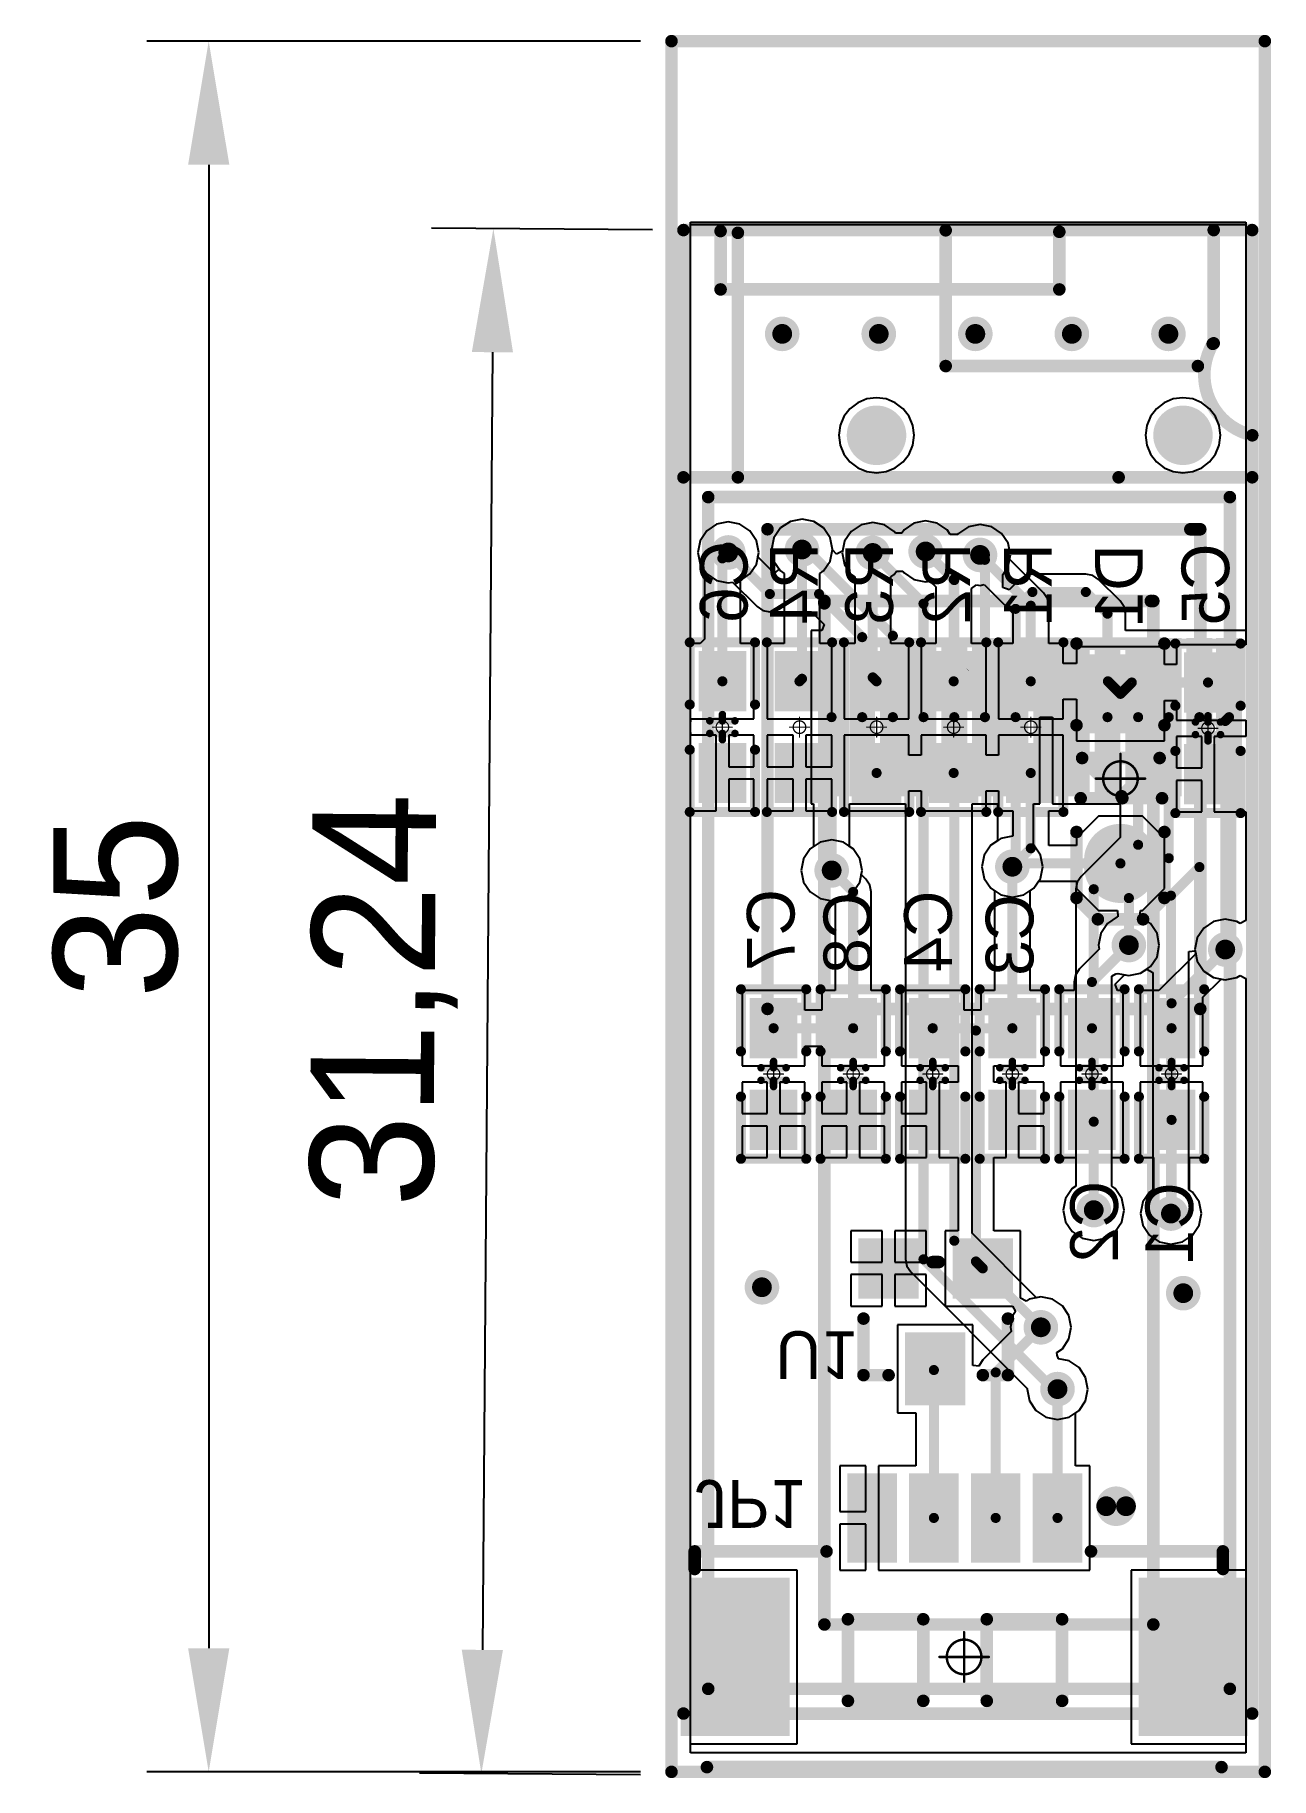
# Model space of a CAD drawing. Header units: millimetres. Extents: x 87.1 to 112.1, y 49.9 to 85.1.
import ezdxf

# ---------------------------------------------------------------- set-up
doc = ezdxf.new("R2010")
doc.units = ezdxf.units.MM
for name, color, linetype in [('BottomLayer', 5, 'Continuous'), ('BottomOverlay', 54, 'Continuous'), ('BottomPaste', 16, 'Continuous'), ('BottomSolder', 6, 'Continuous'), ('KeepOutLayer', 6, 'Continuous'), ('Mechanical15', 56, 'Continuous'), ('MultiLayer', 9, 'Continuous'), ('PadHoleLayer', 156, 'Continuous'), ('TopLayer', 1, 'Continuous'), ('TopOverlay', 2, 'Continuous'), ('TopPaste', 8, 'Continuous'), ('TopSolder', 216, 'Continuous'), ('ViaHoleLayer', 16, 'Continuous')]:
    doc.layers.add(name, color=color, linetype=linetype)
doc.dimstyles.new('ISO-25', dxfattribs={"dimtxt": 2.5, "dimasz": 2.5, "dimexe": 1.25, "dimexo": 0.625, "dimtad": 1, "dimtxsty": 'Standard', "dimcen": 2.5, "dimadec": 0, "dimazin": 0, "dimtfac": 1, "dimtmove": 0, "dimatfit": 3, "dimfxl": 1, "dimarcsym": 0})

msp = doc.modelspace()

# ---------------------------------------------------------------- texts
at = {"layer": 'BottomOverlay', "text_generation_flag": 2}
for s, rotation, p in [('C6', 90, (101.54, 74.89)), ('R4', 90, (102.96, 74.85)), ('R3', 90, (104.48, 74.85)), ('R2', 90, (106.04, 74.85)), ('C5', 90, (111.28, 74.84)), ('R1', 90, (107.69, 74.84)), ('D1', 90, (109.53, 74.82)), ('C7', 90, (102.49, 67.85)), ('C8', 90, (104.04, 67.79)), ('C4', 90, (105.67, 67.82)), ('C3', 90, (107.32, 67.75)), ('C2', 90, (109.03, 61.95)), ('C1', 90, (110.55, 61.92)), ('U1', 180, (102.1, 58.91)), ('JP1', 180, (100.48, 55.9))]:
    msp.add_text(s, height=0.9652, rotation=rotation, dxfattribs=at).set_placement(p)

# ---------------------------------------------------------------- blocks, each defined once
blk = doc.blocks.new('SOT_23_B_1')
at = {"layer": 'BottomLayer'}
for points in [[(0.632, 0.492), (-0.384, 0.492), (0.632, -0.524), (-0.384, -0.524)], [(2.537, 0.492), (1.521, 0.492), (2.537, -0.524), (1.521, -0.524)], [(1.572, -1.413), (0.556, -1.413), (1.572, -2.683), (0.556, -2.683)]]:
    blk.add_solid(points, dxfattribs=at)
at = {"layer": 'BottomOverlay', "const_width": 0.254}
for points in [[(1.013, 0.111), (1.14, 0.111)], [(-0.384, -2.175), (-0.384, -1.032)], [(2.537, -2.175), (2.537, -1.032)], [(-0.384, -2.175), (0.124, -2.175)], [(2.029, -2.175), (2.537, -2.175)]]:
    blk.add_lwpolyline(points, dxfattribs=at)
at = {"layer": 'BottomOverlay', "const_width": 0.127}
for points in [[(0.95, 0.111, 1), (1.077, 0.111, 1)], [(1.077, 0.111, 1), (1.204, 0.111, 1)], [(-0.447, -1.032, 1), (-0.32, -1.032, 1)], [(2.474, -1.032, 1), (2.601, -1.032, 1)], [(-0.447, -2.175, 1), (-0.32, -2.175, 1)], [(-0.447, -2.175, 1), (-0.32, -2.175, 1)], [(0.061, -2.175, 1), (0.188, -2.175, 1)], [(1.966, -2.175, 1), (2.093, -2.175, 1)], [(2.474, -2.175, 1), (2.601, -2.175, 1)], [(2.474, -2.175, 1), (2.601, -2.175, 1)]]:
    blk.add_lwpolyline(points, format="xyb", close=True, dxfattribs=at)
at = {"layer": 'BottomPaste'}
for points in [[(0.632, 0.492), (-0.384, 0.492), (0.632, -0.524), (-0.384, -0.524)], [(2.537, 0.492), (1.521, 0.492), (2.537, -0.524), (1.521, -0.524)], [(1.572, -1.413), (0.556, -1.413), (1.572, -2.683), (0.556, -2.683)]]:
    blk.add_solid(points, dxfattribs=at)
at = {"layer": 'BottomSolder'}
for points in [[(0.734, 0.594), (-0.486, 0.594), (0.734, -0.626), (-0.486, -0.626)], [(2.639, 0.594), (1.419, 0.594), (2.639, -0.626), (1.419, -0.626)], [(1.673, -1.311), (0.454, -1.311), (1.673, -2.785), (0.454, -2.785)]]:
    blk.add_solid(points, dxfattribs=at)
blk = doc.blocks.new('R_0603_M_B_2')
at = {"layer": 'BottomLayer'}
for points in [[(-1.435, -0.4), (-0.419, -0.4), (-1.435, 0.4), (-0.419, 0.4)], [(0.419, -0.4), (1.435, -0.4), (0.419, 0.4), (1.435, 0.4)]]:
    blk.add_solid(points, dxfattribs=at)
at = {"layer": 'BottomOverlay', "const_width": 0.203}
for points in [[(1.714, 0.66), (-1.714, 0.66)], [(-1.714, -0.66), (-1.714, 0.66)], [(1.714, -0.66), (1.714, 0.66)], [(1.714, -0.66), (-1.714, -0.66)]]:
    blk.add_lwpolyline(points, dxfattribs=at)
at = {"layer": 'BottomOverlay', "const_width": 0.102}
for points in [[(-1.765, 0.66, 1), (-1.664, 0.66, 1)], [(-1.765, 0.66, 1), (-1.664, 0.66, 1)], [(1.664, 0.66, 1), (1.765, 0.66, 1)], [(1.664, 0.66, 1), (1.765, 0.66, 1)], [(-1.765, -0.66, 1), (-1.664, -0.66, 1)], [(-1.765, -0.66, 1), (-1.664, -0.66, 1)], [(1.664, -0.66, 1), (1.765, -0.66, 1)], [(1.664, -0.66, 1), (1.765, -0.66, 1)]]:
    blk.add_lwpolyline(points, format="xyb", close=True, dxfattribs=at)
at = {"layer": 'BottomPaste'}
for points in [[(-1.435, -0.4), (-0.419, -0.4), (-1.435, 0.4), (-0.419, 0.4)], [(0.419, -0.4), (1.435, -0.4), (0.419, 0.4), (1.435, 0.4)]]:
    blk.add_solid(points, dxfattribs=at)
at = {"layer": 'BottomSolder'}
for points in [[(-1.537, -0.502), (-0.318, -0.502), (-1.537, 0.502), (-0.318, 0.502)], [(0.318, -0.502), (1.537, -0.502), (0.318, 0.502), (1.537, 0.502)]]:
    blk.add_solid(points, dxfattribs=at)
at = {"layer": 'Mechanical15', "const_width": 0.0254}
for points in [[(0.2, 0), (-0.2, 0)], [(0, -0.2), (0, 0.2)]]:
    blk.add_lwpolyline(points, dxfattribs=at)
at = {"layer": 'Mechanical15'}
for points, const_width in [([(-0.206, 0, 1), (-0.194, 0, 1)], 0.0127), ([(0.127, 0, 1), (-0.127, 0, 1)], 0.0254), ([(-0.133, 0, 1), (-0.121, 0, 1)], 0.0127), ([(-0.006, 0.2, 1), (0.006, 0.2, 1)], 0.0127), ([(0.121, 0, 1), (0.133, 0, 1)], 0.0127), ([(0.194, 0, 1), (0.206, 0, 1)], 0.0127), ([(-0.006, -0.2, 1), (0.006, -0.2, 1)], 0.0127)]:
    blk.add_lwpolyline(points, format="xyb", close=True, dxfattribs=dict(at, const_width=const_width))
blk = doc.blocks.new('R_0603_M_B_3')
at = {"layer": 'BottomLayer'}
for points in [[(-1.435, -0.4), (-0.419, -0.4), (-1.435, 0.4), (-0.419, 0.4)], [(0.419, -0.4), (1.435, -0.4), (0.419, 0.4), (1.435, 0.4)]]:
    blk.add_solid(points, dxfattribs=at)
at = {"layer": 'BottomOverlay', "const_width": 0.203}
for points in [[(1.714, 0.66), (-1.714, 0.66)], [(-1.714, -0.66), (-1.714, 0.66)], [(1.714, -0.66), (1.714, 0.66)], [(1.714, -0.66), (-1.714, -0.66)]]:
    blk.add_lwpolyline(points, dxfattribs=at)
at = {"layer": 'BottomOverlay', "const_width": 0.102}
for points in [[(-1.765, 0.66, 1), (-1.664, 0.66, 1)], [(-1.765, 0.66, 1), (-1.664, 0.66, 1)], [(1.664, 0.66, 1), (1.765, 0.66, 1)], [(1.664, 0.66, 1), (1.765, 0.66, 1)], [(-1.765, -0.66, 1), (-1.664, -0.66, 1)], [(-1.765, -0.66, 1), (-1.664, -0.66, 1)], [(1.664, -0.66, 1), (1.765, -0.66, 1)], [(1.664, -0.66, 1), (1.765, -0.66, 1)]]:
    blk.add_lwpolyline(points, format="xyb", close=True, dxfattribs=at)
at = {"layer": 'BottomPaste'}
for points in [[(-1.435, -0.4), (-0.419, -0.4), (-1.435, 0.4), (-0.419, 0.4)], [(0.419, -0.4), (1.435, -0.4), (0.419, 0.4), (1.435, 0.4)]]:
    blk.add_solid(points, dxfattribs=at)
at = {"layer": 'BottomSolder'}
for points in [[(-1.537, -0.502), (-0.318, -0.502), (-1.537, 0.502), (-0.318, 0.502)], [(0.318, -0.502), (1.537, -0.502), (0.318, 0.502), (1.537, 0.502)]]:
    blk.add_solid(points, dxfattribs=at)
at = {"layer": 'Mechanical15', "const_width": 0.0254}
for points in [[(0.2, 0), (-0.2, 0)], [(0, -0.2), (0, 0.2)]]:
    blk.add_lwpolyline(points, dxfattribs=at)
at = {"layer": 'Mechanical15'}
for points, const_width in [([(-0.206, 0, 1), (-0.194, 0, 1)], 0.0127), ([(0.127, 0, 1), (-0.127, 0, 1)], 0.0254), ([(-0.133, 0, 1), (-0.121, 0, 1)], 0.0127), ([(-0.006, 0.2, 1), (0.006, 0.2, 1)], 0.0127), ([(0.121, 0, 1), (0.133, 0, 1)], 0.0127), ([(0.194, 0, 1), (0.206, 0, 1)], 0.0127), ([(-0.006, -0.2, 1), (0.006, -0.2, 1)], 0.0127)]:
    blk.add_lwpolyline(points, format="xyb", close=True, dxfattribs=dict(at, const_width=const_width))
blk = doc.blocks.new('R_0603_M_B_4')
at = {"layer": 'BottomLayer'}
for points in [[(-1.435, -0.4), (-0.419, -0.4), (-1.435, 0.4), (-0.419, 0.4)], [(0.419, -0.4), (1.435, -0.4), (0.419, 0.4), (1.435, 0.4)]]:
    blk.add_solid(points, dxfattribs=at)
at = {"layer": 'BottomOverlay', "const_width": 0.203}
for points in [[(1.714, 0.66), (-1.714, 0.66)], [(-1.714, -0.66), (-1.714, 0.66)], [(1.714, -0.66), (1.714, 0.66)], [(1.714, -0.66), (-1.714, -0.66)]]:
    blk.add_lwpolyline(points, dxfattribs=at)
at = {"layer": 'BottomOverlay', "const_width": 0.102}
for points in [[(-1.765, 0.66, 1), (-1.664, 0.66, 1)], [(-1.765, 0.66, 1), (-1.664, 0.66, 1)], [(1.664, 0.66, 1), (1.765, 0.66, 1)], [(1.664, 0.66, 1), (1.765, 0.66, 1)], [(-1.765, -0.66, 1), (-1.664, -0.66, 1)], [(-1.765, -0.66, 1), (-1.664, -0.66, 1)], [(1.664, -0.66, 1), (1.765, -0.66, 1)], [(1.664, -0.66, 1), (1.765, -0.66, 1)]]:
    blk.add_lwpolyline(points, format="xyb", close=True, dxfattribs=at)
at = {"layer": 'BottomPaste'}
for points in [[(-1.435, -0.4), (-0.419, -0.4), (-1.435, 0.4), (-0.419, 0.4)], [(0.419, -0.4), (1.435, -0.4), (0.419, 0.4), (1.435, 0.4)]]:
    blk.add_solid(points, dxfattribs=at)
at = {"layer": 'BottomSolder'}
for points in [[(-1.537, -0.502), (-0.318, -0.502), (-1.537, 0.502), (-0.318, 0.502)], [(0.318, -0.502), (1.537, -0.502), (0.318, 0.502), (1.537, 0.502)]]:
    blk.add_solid(points, dxfattribs=at)
at = {"layer": 'Mechanical15', "const_width": 0.0254}
for points in [[(0.2, 0), (-0.2, 0)], [(0, -0.2), (0, 0.2)]]:
    blk.add_lwpolyline(points, dxfattribs=at)
at = {"layer": 'Mechanical15'}
for points, const_width in [([(-0.206, 0, 1), (-0.194, 0, 1)], 0.0127), ([(0.127, 0, 1), (-0.127, 0, 1)], 0.0254), ([(-0.133, 0, 1), (-0.121, 0, 1)], 0.0127), ([(-0.006, 0.2, 1), (0.006, 0.2, 1)], 0.0127), ([(0.121, 0, 1), (0.133, 0, 1)], 0.0127), ([(0.194, 0, 1), (0.206, 0, 1)], 0.0127), ([(-0.006, -0.2, 1), (0.006, -0.2, 1)], 0.0127)]:
    blk.add_lwpolyline(points, format="xyb", close=True, dxfattribs=dict(at, const_width=const_width))
blk = doc.blocks.new('R_0603_M_B_5')
at = {"layer": 'BottomLayer'}
for points in [[(-1.435, -0.4), (-0.419, -0.4), (-1.435, 0.4), (-0.419, 0.4)], [(0.419, -0.4), (1.435, -0.4), (0.419, 0.4), (1.435, 0.4)]]:
    blk.add_solid(points, dxfattribs=at)
at = {"layer": 'BottomOverlay', "const_width": 0.203}
for points in [[(1.714, 0.66), (-1.714, 0.66)], [(-1.714, -0.66), (-1.714, 0.66)], [(1.714, -0.66), (1.714, 0.66)], [(1.714, -0.66), (-1.714, -0.66)]]:
    blk.add_lwpolyline(points, dxfattribs=at)
at = {"layer": 'BottomOverlay', "const_width": 0.102}
for points in [[(-1.765, 0.66, 1), (-1.664, 0.66, 1)], [(-1.765, 0.66, 1), (-1.664, 0.66, 1)], [(1.664, 0.66, 1), (1.765, 0.66, 1)], [(1.664, 0.66, 1), (1.765, 0.66, 1)], [(-1.765, -0.66, 1), (-1.664, -0.66, 1)], [(-1.765, -0.66, 1), (-1.664, -0.66, 1)], [(1.664, -0.66, 1), (1.765, -0.66, 1)], [(1.664, -0.66, 1), (1.765, -0.66, 1)]]:
    blk.add_lwpolyline(points, format="xyb", close=True, dxfattribs=at)
at = {"layer": 'BottomPaste'}
for points in [[(-1.435, -0.4), (-0.419, -0.4), (-1.435, 0.4), (-0.419, 0.4)], [(0.419, -0.4), (1.435, -0.4), (0.419, 0.4), (1.435, 0.4)]]:
    blk.add_solid(points, dxfattribs=at)
at = {"layer": 'BottomSolder'}
for points in [[(-1.537, -0.502), (-0.318, -0.502), (-1.537, 0.502), (-0.318, 0.502)], [(0.318, -0.502), (1.537, -0.502), (0.318, 0.502), (1.537, 0.502)]]:
    blk.add_solid(points, dxfattribs=at)
at = {"layer": 'Mechanical15', "const_width": 0.0254}
for points in [[(0.2, 0), (-0.2, 0)], [(0, -0.2), (0, 0.2)]]:
    blk.add_lwpolyline(points, dxfattribs=at)
at = {"layer": 'Mechanical15'}
for points, const_width in [([(-0.206, 0, 1), (-0.194, 0, 1)], 0.0127), ([(0.127, 0, 1), (-0.127, 0, 1)], 0.0254), ([(-0.133, 0, 1), (-0.121, 0, 1)], 0.0127), ([(-0.006, 0.2, 1), (0.006, 0.2, 1)], 0.0127), ([(0.121, 0, 1), (0.133, 0, 1)], 0.0127), ([(0.194, 0, 1), (0.206, 0, 1)], 0.0127), ([(-0.006, -0.2, 1), (0.006, -0.2, 1)], 0.0127)]:
    blk.add_lwpolyline(points, format="xyb", close=True, dxfattribs=dict(at, const_width=const_width))
blk = doc.blocks.new('OLED_0_91_128_32_14____2_6')
at = {"layer": 'BottomLayer', "const_width": 0.5}
for points in [[(-3.337, -2.85, 1), (-2.837, -2.85, 1)], [(2.86, -2.85, 1), (3.36, -2.85, 1)]]:
    blk.add_lwpolyline(points, format="xyb", close=True, dxfattribs=at)
at = {"layer": 'BottomSolder', "const_width": 0.602}
for points in [[(-3.388, -2.85, 1), (-2.787, -2.85, 1)], [(2.809, -2.85, 1), (3.411, -2.85, 1)]]:
    blk.add_lwpolyline(points, format="xyb", close=True, dxfattribs=at)
at = {"layer": 'Mechanical15', "const_width": 0.00254}
blk.add_lwpolyline([(1.289, 1.867), (1.238, 1.918)], dxfattribs=at)
at = {"layer": 'Mechanical15', "const_width": 0.00127}
for points in [[(1.238, 1.918, 1), (1.239, 1.918, 1)], [(1.289, 1.867, 1), (1.29, 1.867, 1)]]:
    blk.add_lwpolyline(points, format="xyb", close=True, dxfattribs=at)
at = {"layer": 'MultiLayer', "const_width": 0.5}
for points in [[(-3.337, -2.85, 1), (-2.837, -2.85, 1)], [(2.86, -2.85, 1), (3.36, -2.85, 1)]]:
    blk.add_lwpolyline(points, format="xyb", close=True, dxfattribs=at)
at = {"layer": 'PadHoleLayer', "const_width": 0.5}
for points in [[(-3.337, -2.85, 1), (-2.837, -2.85, 1)], [(2.86, -2.85, 1), (3.36, -2.85, 1)]]:
    blk.add_lwpolyline(points, format="xyb", close=True, dxfattribs=at)
at = {"layer": 'TopLayer', "const_width": 0.5}
for points in [[(-3.337, -2.85, 1), (-2.837, -2.85, 1)], [(2.86, -2.85, 1), (3.36, -2.85, 1)]]:
    blk.add_lwpolyline(points, format="xyb", close=True, dxfattribs=at)
at = {"layer": 'TopLayer'}
for points in [[(-4.18, 1.35), (-3.86, 1.35), (-4.18, 4.35), (-3.86, 4.35)], [(-3.58, 1.35), (-3.26, 1.35), (-3.58, 4.35), (-3.26, 4.35)], [(-2.96, 1.35), (-2.64, 1.35), (-2.96, 4.35), (-2.64, 4.35)], [(-2.341, 1.35), (-2.021, 1.35), (-2.341, 4.35), (-2.021, 4.35)], [(-1.721, 1.35), (-1.401, 1.35), (-1.721, 4.35), (-1.401, 4.35)], [(-1.101, 1.35), (-0.781, 1.35), (-1.101, 4.35), (-0.781, 4.35)], [(-0.481, 1.35), (-0.161, 1.35), (-0.481, 4.35), (-0.161, 4.35)], [(0.138, 1.35), (0.458, 1.35), (0.138, 4.35), (0.458, 4.35)], [(0.758, 1.35), (1.078, 1.35), (0.758, 4.35), (1.078, 4.35)], [(1.378, 1.35), (1.698, 1.35), (1.378, 4.35), (1.698, 4.35)], [(2, 1.35), (2.32, 1.35), (2, 4.35), (2.32, 4.35)], [(2.62, 1.35), (2.94, 1.35), (2.62, 4.35), (2.94, 4.35)], [(3.24, 1.35), (3.56, 1.35), (3.24, 4.35), (3.56, 4.35)], [(3.86, 1.35), (4.18, 1.35), (3.86, 4.35), (4.18, 4.35)]]:
    blk.add_solid(points, dxfattribs=at)
at = {"layer": 'TopOverlay', "const_width": 0.254}
for points in [[(-4.486, 23), (-4.486, -7)], [(7.014, 23), (-4.486, 23)], [(7.014, 23), (7.014, -7)], [(-4.036, 22.5), (-4.036, -1.6)], [(6.514, 22.5), (-4.036, 22.5)], [(6.514, 22.5), (6.514, -1.6)], [(-2.487, 21.199), (-2.487, 0.501)], [(4.165, 21.199), (-2.487, 21.199)], [(4.165, 21.199), (4.165, 0.549)], [(-3.436, 8.75), (-3.436, -0.95)], [(5.314, 8.75), (-3.436, 8.75)], [(5.314, 8.75), (5.314, -0.95)], [(4.164, 0.5), (-2.437, 0.501)], [(4.165, 0.549), (4.164, 0.5)], [(-3.236, -0.95), (-3.436, -0.95)], [(5.314, -0.95), (-3.386, -0.95)], [(6.514, -1.6), (-4.036, -1.6)], [(7.014, -2), (-4.486, -2.001)], [(5.914, -2), (-1.786, -2)], [(5.914, -2), (5.914, -6.945)], [(1.711, -4.25), (-3.389, -4.25)], [(1.711, -4.25), (1.711, -6.996)], [(-3.709, -4.71), (-3.709, -7)], [(-0.586, -5.8), (-0.586, -6.965)], [(6.264, -5.8), (-0.586, -5.8)], [(6.264, -5.8), (6.264, -6.98)], [(7.014, -7), (-4.486, -7)]]:
    blk.add_lwpolyline(points, dxfattribs=at)
at = {"layer": 'TopOverlay', "const_width": 0.127}
for points in [[(-4.55, 23, 1), (-4.423, 23, 1)], [(-4.55, 23, 1), (-4.423, 23, 1)], [(6.951, 23, 1), (7.078, 23, 1)], [(6.951, 23, 1), (7.078, 23, 1)], [(-4.099, 22.5, 1), (-3.972, 22.5, 1)], [(-4.099, 22.5, 1), (-3.972, 22.5, 1)], [(6.45, 22.5, 1), (6.577, 22.5, 1)], [(6.45, 22.5, 1), (6.577, 22.5, 1)], [(-2.551, 21.199, 1), (-2.424, 21.199, 1)], [(-2.551, 21.199, 1), (-2.424, 21.199, 1)], [(4.101, 21.199, 1), (4.228, 21.199, 1)], [(4.101, 21.199, 1), (4.228, 21.199, 1)], [(-3.5, 8.75, 1), (-3.373, 8.75, 1)], [(-3.5, 8.75, 1), (-3.373, 8.75, 1)], [(5.251, 8.75, 1), (5.378, 8.75, 1)], [(5.251, 8.75, 1), (5.378, 8.75, 1)], [(-2.551, 0.501, 1), (-2.424, 0.501, 1)], [(-2.5, 0.501, 1), (-2.373, 0.501, 1)], [(4.1, 0.5, 1), (4.227, 0.5, 1)], [(4.1, 0.5, 1), (4.227, 0.5, 1)], [(4.101, 0.549, 1), (4.228, 0.549, 1)], [(4.101, 0.549, 1), (4.228, 0.549, 1)], [(-3.5, -0.95, 1), (-3.373, -0.95, 1)], [(-3.5, -0.95, 1), (-3.373, -0.95, 1)], [(-3.45, -0.95, 1), (-3.323, -0.95, 1)], [(-3.3, -0.95, 1), (-3.173, -0.95, 1)], [(5.251, -0.95, 1), (5.378, -0.95, 1)], [(5.251, -0.95, 1), (5.378, -0.95, 1)], [(-4.099, -1.6, 1), (-3.972, -1.6, 1)], [(-4.099, -1.6, 1), (-3.972, -1.6, 1)], [(6.45, -1.6, 1), (6.577, -1.6, 1)], [(6.45, -1.6, 1), (6.577, -1.6, 1)], [(-4.55, -2.001, 1), (-4.423, -2.001, 1)], [(-1.85, -2, 1), (-1.723, -2, 1)], [(5.85, -2, 1), (5.977, -2, 1)], [(5.85, -2, 1), (5.977, -2, 1)], [(6.951, -2, 1), (7.078, -2, 1)], [(-4.552, -2.85, 1), (-4.425, -2.85, 1)], [(-3.452, -4.25, 1), (-3.325, -4.25, 1)], [(1.648, -4.25, 1), (1.775, -4.25, 1)], [(1.648, -4.25, 1), (1.775, -4.25, 1)], [(-3.772, -4.71, 1), (-3.645, -4.71, 1)], [(-3.752, -4.7, 1), (-3.625, -4.7, 1)], [(-0.65, -5.8, 1), (-0.523, -5.8, 1)], [(-0.65, -5.8, 1), (-0.523, -5.8, 1)], [(6.2, -5.8, 1), (6.327, -5.8, 1)], [(6.2, -5.8, 1), (6.327, -5.8, 1)], [(-4.55, -7, 1), (-4.423, -7, 1)], [(-4.55, -7, 1), (-4.423, -7, 1)], [(-3.772, -7, 1), (-3.645, -7, 1)], [(-0.65, -6.965, 1), (-0.523, -6.965, 1)], [(1.648, -6.996, 1), (1.775, -6.996, 1)], [(5.85, -6.945, 1), (5.977, -6.945, 1)], [(6.2, -6.98, 1), (6.327, -6.98, 1)], [(6.951, -7, 1), (7.078, -7, 1)], [(6.951, -7, 1), (7.078, -7, 1)]]:
    blk.add_lwpolyline(points, format="xyb", close=True, dxfattribs=at)
at = {"layer": 'TopOverlay', "const_width": 0.254}
blk.add_lwpolyline([(-4.489, -2.85, -0.50493), (-3.689, -4.7)], format="xyb", dxfattribs=at)
at = {"layer": 'TopPaste'}
for points in [[(-4.18, 1.35), (-3.86, 1.35), (-4.18, 4.35), (-3.86, 4.35)], [(-3.58, 1.35), (-3.26, 1.35), (-3.58, 4.35), (-3.26, 4.35)], [(-2.96, 1.35), (-2.64, 1.35), (-2.96, 4.35), (-2.64, 4.35)], [(-2.341, 1.35), (-2.021, 1.35), (-2.341, 4.35), (-2.021, 4.35)], [(-1.721, 1.35), (-1.401, 1.35), (-1.721, 4.35), (-1.401, 4.35)], [(-1.101, 1.35), (-0.781, 1.35), (-1.101, 4.35), (-0.781, 4.35)], [(-0.481, 1.35), (-0.161, 1.35), (-0.481, 4.35), (-0.161, 4.35)], [(0.138, 1.35), (0.458, 1.35), (0.138, 4.35), (0.458, 4.35)], [(0.758, 1.35), (1.078, 1.35), (0.758, 4.35), (1.078, 4.35)], [(1.378, 1.35), (1.698, 1.35), (1.378, 4.35), (1.698, 4.35)], [(2, 1.35), (2.32, 1.35), (2, 4.35), (2.32, 4.35)], [(2.62, 1.35), (2.94, 1.35), (2.62, 4.35), (2.94, 4.35)], [(3.24, 1.35), (3.56, 1.35), (3.24, 4.35), (3.56, 4.35)], [(3.86, 1.35), (4.18, 1.35), (3.86, 4.35), (4.18, 4.35)]]:
    blk.add_solid(points, dxfattribs=at)
at = {"layer": 'TopSolder', "const_width": 0.602}
for points in [[(-3.388, -2.85, 1), (-2.787, -2.85, 1)], [(2.809, -2.85, 1), (3.411, -2.85, 1)]]:
    blk.add_lwpolyline(points, format="xyb", close=True, dxfattribs=at)
at = {"layer": 'TopSolder'}
for points in [[(-4.281, 1.248), (-3.758, 1.248), (-4.281, 4.452), (-3.758, 4.452)], [(-3.682, 1.248), (-3.158, 1.248), (-3.682, 4.452), (-3.158, 4.452)], [(-3.062, 1.248), (-2.539, 1.248), (-3.062, 4.452), (-2.539, 4.452)], [(-2.442, 1.248), (-1.919, 1.248), (-2.442, 4.452), (-1.919, 4.452)], [(-1.822, 1.248), (-1.299, 1.248), (-1.822, 4.452), (-1.299, 4.452)], [(-1.203, 1.248), (-0.679, 1.248), (-1.203, 4.452), (-0.679, 4.452)], [(-0.583, 1.248), (-0.06, 1.248), (-0.583, 4.452), (-0.06, 4.452)], [(0.037, 1.248), (0.56, 1.248), (0.037, 4.452), (0.56, 4.452)], [(0.657, 1.248), (1.18, 1.248), (0.657, 4.452), (1.18, 4.452)], [(1.276, 1.248), (1.8, 1.248), (1.276, 4.452), (1.8, 4.452)], [(1.899, 1.248), (2.422, 1.248), (1.899, 4.452), (2.422, 4.452)], [(2.518, 1.248), (3.042, 1.248), (2.518, 4.452), (3.042, 4.452)], [(3.138, 1.248), (3.661, 1.248), (3.138, 4.452), (3.661, 4.452)], [(3.758, 1.248), (4.281, 1.248), (3.758, 4.452), (4.281, 4.452)]]:
    blk.add_solid(points, dxfattribs=at)
blk = doc.blocks.new('MX_1_25_WS_4P_B_7')
at = {"layer": 'BottomLayer'}
for points in [[(-3.632, -1.5), (-3.632, 1.5), (-5.632, -1.5), (-5.632, 1.5)], [(5.632, -1.5), (5.632, 1.5), (3.632, -1.5), (3.632, 1.5)], [(-2.289, -3.611), (-1.489, -3.611), (-2.289, -2.011), (-1.489, -2.011)], [(-1.039, -3.611), (-0.239, -3.611), (-1.039, -2.011), (-0.239, -2.011)], [(0.211, -3.611), (1.011, -3.611), (0.211, -2.011), (1.011, -2.011)], [(1.461, -3.611), (2.261, -3.611), (1.461, -2.011), (2.261, -2.011)]]:
    blk.add_solid(points, dxfattribs=at)
at = {"layer": 'BottomOverlay', "const_width": 0.254}
for points in [[(5.201, 2.228), (-5.206, 2.228)], [(-1.982, 0.889), (-1.982, -0.762)], [(-0.458, 0.889), (-1.982, 0.889)], [(-0.458, 0.889), (-0.458, -0.762)], [(0.826, 0.889), (0.826, -0.762)], [(2.35, 0.889), (0.826, 0.889)], [(2.35, 0.889), (2.35, -0.762)], [(-0.458, -0.762), (-1.982, -0.762)], [(2.35, -0.762), (0.826, -0.762)], [(-5.233, -1.778), (-5.233, -2.134)], [(5.449, -1.778), (5.449, -2.134)], [(-2.566, -2.134), (-5.233, -2.134)], [(5.449, -2.134), (2.782, -2.134)]]:
    blk.add_lwpolyline(points, dxfattribs=at)
at = {"layer": 'BottomOverlay'}
for points, const_width in [([(-5.27, 2.228, 1), (-5.143, 2.228, 1)], 0.127), ([(5.137, 2.228, 1), (5.264, 2.228, 1)], 0.127), ([(-2.046, 0.889, 1), (-1.919, 0.889, 1)], 0.127), ([(-2.046, 0.889, 1), (-1.919, 0.889, 1)], 0.127), ([(-0.522, 0.889, 1), (-0.395, 0.889, 1)], 0.127), ([(-0.522, 0.889, 1), (-0.395, 0.889, 1)], 0.127), ([(0.762, 0.889, 1), (0.889, 0.889, 1)], 0.127), ([(0.762, 0.889, 1), (0.889, 0.889, 1)], 0.127), ([(2.286, 0.889, 1), (2.413, 0.889, 1)], 0.127), ([(2.286, 0.889, 1), (2.413, 0.889, 1)], 0.127), ([(-2.046, -0.762, 1), (-1.919, -0.762, 1)], 0.127), ([(-2.046, -0.762, 1), (-1.919, -0.762, 1)], 0.127), ([(-0.522, -0.762, 1), (-0.395, -0.762, 1)], 0.127), ([(-0.522, -0.762, 1), (-0.395, -0.762, 1)], 0.127), ([(0.762, -0.762, 1), (0.889, -0.762, 1)], 0.127), ([(0.762, -0.762, 1), (0.889, -0.762, 1)], 0.127), ([(2.286, -0.762, 1), (2.413, -0.762, 1)], 0.127), ([(2.286, -0.762, 1), (2.413, -0.762, 1)], 0.127), ([(-5.297, -1.778, 1), (-5.17, -1.778, 1)], 0.127), ([(5.385, -1.778, 1), (5.512, -1.778, 1)], 0.127), ([(-5.297, -2.134, 1), (-5.17, -2.134, 1)], 0.127), ([(-5.297, -2.134, 1), (-5.17, -2.134, 1)], 0.127), ([(-2.63, -2.134, 1), (-2.503, -2.134, 1)], 0.127), ([(2.718, -2.134, 1), (2.845, -2.134, 1)], 0.127), ([(5.385, -2.134, 1), (5.512, -2.134, 1)], 0.127), ([(5.385, -2.134, 1), (5.512, -2.134, 1)], 0.127), ([(-2.874, -3.048, 1), (-3.274, -3.048, 1)], 0.4), ([(-3.374, -3.048, 1), (-3.174, -3.048, 1)], 0.2), ([(-2.974, -3.048, 1), (-2.774, -3.048, 1)], 0.2)]:
    blk.add_lwpolyline(points, format="xyb", close=True, dxfattribs=dict(at, const_width=const_width))
at = {"layer": 'BottomPaste'}
for points in [[(-3.632, -1.5), (-3.632, 1.5), (-5.632, -1.5), (-5.632, 1.5)], [(5.632, -1.5), (5.632, 1.5), (3.632, -1.5), (3.632, 1.5)], [(-2.289, -3.611), (-1.489, -3.611), (-2.289, -2.011), (-1.489, -2.011)], [(-1.039, -3.611), (-0.239, -3.611), (-1.039, -2.011), (-0.239, -2.011)], [(0.211, -3.611), (1.011, -3.611), (0.211, -2.011), (1.011, -2.011)], [(1.461, -3.611), (2.261, -3.611), (1.461, -2.011), (2.261, -2.011)]]:
    blk.add_solid(points, dxfattribs=at)
at = {"layer": 'BottomSolder'}
for points in [[(-3.53, -1.602), (-3.53, 1.602), (-5.734, -1.602), (-5.734, 1.602)], [(5.734, -1.602), (5.734, 1.602), (3.53, -1.602), (3.53, 1.602)], [(-2.39, -3.712), (-1.387, -3.712), (-2.39, -1.909), (-1.387, -1.909)], [(-1.14, -3.712), (-0.137, -3.712), (-1.14, -1.909), (-0.137, -1.909)], [(0.11, -3.712), (1.113, -3.712), (0.11, -1.909), (1.113, -1.909)], [(1.36, -3.712), (2.363, -3.712), (1.36, -1.909), (2.363, -1.909)]]:
    blk.add_solid(points, dxfattribs=at)
at = {"layer": 'Mechanical15'}
for points, const_width in [([(0.35, 0, 1), (-0.35, 0, 1)], 0.05), ([(-0.012, 0.5, 1), (0.012, 0.5, 1)], 0.025), ([(-0.512, 0, 1), (-0.487, 0, 1)], 0.025), ([(-0.362, 0, 1), (-0.337, 0, 1)], 0.025), ([(0.337, 0, 1), (0.362, 0, 1)], 0.025), ([(0.487, 0, 1), (0.512, 0, 1)], 0.025), ([(-0.012, -0.5, 1), (0.012, -0.5, 1)], 0.025)]:
    blk.add_lwpolyline(points, format="xyb", close=True, dxfattribs=dict(at, const_width=const_width))
at = {"layer": 'Mechanical15', "const_width": 0.05}
for points in [[(0, 0.5), (0, -0.5)], [(0.5, 0), (-0.5, 0)]]:
    blk.add_lwpolyline(points, dxfattribs=at)
blk = doc.blocks.new('SOD_123_B_8')
at = {"layer": 'BottomLayer', "const_width": 1.27}
blk.add_lwpolyline([(1.778, 0), (1.651, 0)], dxfattribs=at)
at = {"layer": 'BottomLayer', "const_width": 0.635}
for points in [[(1.333, 0, 1), (1.968, 0, 1)], [(1.46, 0, 1), (2.095, 0, 1)]]:
    blk.add_lwpolyline(points, format="xyb", close=True, dxfattribs=at)
at = {"layer": 'BottomLayer'}
blk.add_solid([(-2.413, -0.635), (-1.016, -0.635), (-2.413, 0.635), (-1.016, 0.635)], dxfattribs=at)
at = {"layer": 'BottomOverlay', "const_width": 0.254}
for points in [[(-2.731, -0.889), (-2.731, 0.889)], [(-1.079, 0.889), (-2.731, 0.889)], [(-0.417, -0.775), (-0.417, 0.792)], [(0.356, 0.02), (-0.417, 0.792)], [(0.396, -0.805), (0.396, 0.841)], [(2.413, 0.889), (1.079, 0.889)], [(2.845, 0.457), (2.413, 0.889)], [(2.845, -0.457), (2.845, 0.457)], [(-0.417, -0.775), (0.396, 0.038)], [(2.413, -0.889), (2.845, -0.457)], [(-1.079, -0.889), (-2.731, -0.889)], [(2.413, -0.889), (1.079, -0.889)]]:
    blk.add_lwpolyline(points, dxfattribs=at)
at = {"layer": 'BottomOverlay', "const_width": 0.127}
for points in [[(-2.794, 0.889, 1), (-2.667, 0.889, 1)], [(-2.794, 0.889, 1), (-2.667, 0.889, 1)], [(-1.143, 0.889, 1), (-1.016, 0.889, 1)], [(-0.48, 0.792, 1), (-0.353, 0.792, 1)], [(-0.48, 0.792, 1), (-0.353, 0.792, 1)], [(0.333, 0.841, 1), (0.46, 0.841, 1)], [(1.016, 0.889, 1), (1.143, 0.889, 1)], [(2.349, 0.889, 1), (2.477, 0.889, 1)], [(2.349, 0.889, 1), (2.477, 0.889, 1)], [(2.781, 0.457, 1), (2.908, 0.457, 1)], [(2.781, 0.457, 1), (2.908, 0.457, 1)], [(0.292, 0.02, 1), (0.419, 0.02, 1)], [(0.333, 0.038, 1), (0.46, 0.038, 1)], [(2.781, -0.457, 1), (2.908, -0.457, 1)], [(2.781, -0.457, 1), (2.908, -0.457, 1)], [(-0.48, -0.775, 1), (-0.353, -0.775, 1)], [(-0.48, -0.775, 1), (-0.353, -0.775, 1)], [(0.333, -0.805, 1), (0.46, -0.805, 1)], [(-2.794, -0.889, 1), (-2.667, -0.889, 1)], [(-2.794, -0.889, 1), (-2.667, -0.889, 1)], [(-1.143, -0.889, 1), (-1.016, -0.889, 1)], [(1.016, -0.889, 1), (1.143, -0.889, 1)], [(2.349, -0.889, 1), (2.477, -0.889, 1)], [(2.349, -0.889, 1), (2.477, -0.889, 1)]]:
    blk.add_lwpolyline(points, format="xyb", close=True, dxfattribs=at)
at = {"layer": 'BottomPaste', "const_width": 1.27}
blk.add_lwpolyline([(1.778, 0), (1.651, 0)], dxfattribs=at)
at = {"layer": 'BottomPaste', "const_width": 0.635}
for points in [[(1.333, 0, 1), (1.968, 0, 1)], [(1.46, 0, 1), (2.095, 0, 1)]]:
    blk.add_lwpolyline(points, format="xyb", close=True, dxfattribs=at)
at = {"layer": 'BottomPaste'}
blk.add_solid([(-2.413, -0.635), (-1.016, -0.635), (-2.413, 0.635), (-1.016, 0.635)], dxfattribs=at)
at = {"layer": 'BottomSolder', "const_width": 1.473}
blk.add_lwpolyline([(1.778, 0), (1.651, 0)], dxfattribs=at)
at = {"layer": 'BottomSolder', "const_width": 0.737}
for points in [[(1.283, 0, 1), (2.019, 0, 1)], [(1.41, 0, 1), (2.146, 0, 1)]]:
    blk.add_lwpolyline(points, format="xyb", close=True, dxfattribs=at)
at = {"layer": 'BottomSolder'}
blk.add_solid([(-2.515, -0.737), (-0.914, -0.737), (-2.515, 0.737), (-0.914, 0.737)], dxfattribs=at)
at = {"layer": 'Mechanical15'}
for points, const_width in [([(0.35, 0, 1), (-0.35, 0, 1)], 0.05), ([(-0.012, 0.5, 1), (0.012, 0.5, 1)], 0.025), ([(-0.512, 0, 1), (-0.487, 0, 1)], 0.025), ([(-0.362, 0, 1), (-0.337, 0, 1)], 0.025), ([(0.337, 0, 1), (0.362, 0, 1)], 0.025), ([(0.487, 0, 1), (0.512, 0, 1)], 0.025), ([(-0.012, -0.5, 1), (0.012, -0.5, 1)], 0.025)]:
    blk.add_lwpolyline(points, format="xyb", close=True, dxfattribs=dict(at, const_width=const_width))
at = {"layer": 'Mechanical15', "const_width": 0.05}
for points in [[(0, -0.5), (0, 0.5)], [(0.5, 0), (-0.5, 0)]]:
    blk.add_lwpolyline(points, dxfattribs=at)
blk = doc.blocks.new('C_0603_M_B_9')
at = {"layer": 'BottomLayer'}
for points in [[(-1.435, -0.381), (-0.419, -0.381), (-1.435, 0.381), (-0.419, 0.381)], [(0.419, -0.381), (1.435, -0.381), (0.419, 0.381), (1.435, 0.381)]]:
    blk.add_solid(points, dxfattribs=at)
at = {"layer": 'BottomOverlay'}
for points, const_width in [([(-1.714, -0.66), (-1.714, 0.66)], 0.203), ([(-0.457, 0.66), (-1.714, 0.66)], 0.203), ([(1.714, 0.66), (0.457, 0.66)], 0.203), ([(1.714, -0.66), (1.714, 0.66)], 0.203), ([(-0.127, 0), (-0.254, 0)], 0.152), ([(-0.127, -0.254), (-0.127, 0.254)], 0.152), ([(0.127, -0.254), (0.127, 0.254)], 0.152), ([(0.254, 0), (0.127, 0)], 0.152), ([(-0.457, -0.66), (-1.714, -0.66)], 0.203), ([(1.714, -0.66), (0.457, -0.66)], 0.203)]:
    blk.add_lwpolyline(points, dxfattribs=dict(at, const_width=const_width))
for points, const_width in [([(-1.765, 0.66, 1), (-1.664, 0.66, 1)], 0.102), ([(-1.765, 0.66, 1), (-1.664, 0.66, 1)], 0.102), ([(-0.508, 0.66, 1), (-0.406, 0.66, 1)], 0.102), ([(0.406, 0.66, 1), (0.508, 0.66, 1)], 0.102), ([(1.664, 0.66, 1), (1.765, 0.66, 1)], 0.102), ([(1.664, 0.66, 1), (1.765, 0.66, 1)], 0.102), ([(-0.292, 0, 1), (-0.216, 0, 1)], 0.0762), ([(-0.165, 0.254, 1), (-0.089, 0.254, 1)], 0.0762), ([(-0.165, 0, 1), (-0.089, 0, 1)], 0.0762), ([(0.089, 0.254, 1), (0.165, 0.254, 1)], 0.0762), ([(0.089, 0, 1), (0.165, 0, 1)], 0.0762), ([(0.216, 0, 1), (0.292, 0, 1)], 0.0762), ([(-0.165, -0.254, 1), (-0.089, -0.254, 1)], 0.0762), ([(0.089, -0.254, 1), (0.165, -0.254, 1)], 0.0762), ([(-1.765, -0.66, 1), (-1.664, -0.66, 1)], 0.102), ([(-1.765, -0.66, 1), (-1.664, -0.66, 1)], 0.102), ([(-0.508, -0.66, 1), (-0.406, -0.66, 1)], 0.102), ([(0.406, -0.66, 1), (0.508, -0.66, 1)], 0.102), ([(1.664, -0.66, 1), (1.765, -0.66, 1)], 0.102), ([(1.664, -0.66, 1), (1.765, -0.66, 1)], 0.102)]:
    blk.add_lwpolyline(points, format="xyb", close=True, dxfattribs=dict(at, const_width=const_width))
at = {"layer": 'BottomPaste'}
for points in [[(-1.435, -0.381), (-0.419, -0.381), (-1.435, 0.381), (-0.419, 0.381)], [(0.419, -0.381), (1.435, -0.381), (0.419, 0.381), (1.435, 0.381)]]:
    blk.add_solid(points, dxfattribs=at)
at = {"layer": 'BottomSolder'}
for points in [[(-1.537, -0.483), (-0.318, -0.483), (-1.537, 0.483), (-0.318, 0.483)], [(0.318, -0.483), (1.537, -0.483), (0.318, 0.483), (1.537, 0.483)]]:
    blk.add_solid(points, dxfattribs=at)
at = {"layer": 'Mechanical15', "const_width": 0.0254}
for points in [[(0.2, 0), (-0.2, 0)], [(0, -0.2), (0, 0.2)]]:
    blk.add_lwpolyline(points, dxfattribs=at)
at = {"layer": 'Mechanical15'}
for points, const_width in [([(-0.206, 0, 1), (-0.194, 0, 1)], 0.0127), ([(0.127, 0, 1), (-0.127, 0, 1)], 0.0254), ([(-0.133, 0, 1), (-0.121, 0, 1)], 0.0127), ([(-0.006, 0.2, 1), (0.006, 0.2, 1)], 0.0127), ([(0.121, 0, 1), (0.133, 0, 1)], 0.0127), ([(0.194, 0, 1), (0.206, 0, 1)], 0.0127), ([(-0.006, -0.2, 1), (0.006, -0.2, 1)], 0.0127)]:
    blk.add_lwpolyline(points, format="xyb", close=True, dxfattribs=dict(at, const_width=const_width))
blk = doc.blocks.new('C_0603_M_B_10')
at = {"layer": 'BottomLayer'}
for points in [[(-1.435, -0.381), (-0.419, -0.381), (-1.435, 0.381), (-0.419, 0.381)], [(0.419, -0.381), (1.435, -0.381), (0.419, 0.381), (1.435, 0.381)]]:
    blk.add_solid(points, dxfattribs=at)
at = {"layer": 'BottomOverlay'}
for points, const_width in [([(-1.714, -0.66), (-1.714, 0.66)], 0.203), ([(-0.457, 0.66), (-1.714, 0.66)], 0.203), ([(1.714, 0.66), (0.457, 0.66)], 0.203), ([(1.714, -0.66), (1.714, 0.66)], 0.203), ([(-0.127, 0), (-0.254, 0)], 0.152), ([(-0.127, -0.254), (-0.127, 0.254)], 0.152), ([(0.127, -0.254), (0.127, 0.254)], 0.152), ([(0.254, 0), (0.127, 0)], 0.152), ([(-0.457, -0.66), (-1.714, -0.66)], 0.203), ([(1.714, -0.66), (0.457, -0.66)], 0.203)]:
    blk.add_lwpolyline(points, dxfattribs=dict(at, const_width=const_width))
for points, const_width in [([(-1.765, 0.66, 1), (-1.664, 0.66, 1)], 0.102), ([(-1.765, 0.66, 1), (-1.664, 0.66, 1)], 0.102), ([(-0.508, 0.66, 1), (-0.406, 0.66, 1)], 0.102), ([(0.406, 0.66, 1), (0.508, 0.66, 1)], 0.102), ([(1.664, 0.66, 1), (1.765, 0.66, 1)], 0.102), ([(1.664, 0.66, 1), (1.765, 0.66, 1)], 0.102), ([(-0.292, 0, 1), (-0.216, 0, 1)], 0.0762), ([(-0.165, 0.254, 1), (-0.089, 0.254, 1)], 0.0762), ([(-0.165, 0, 1), (-0.089, 0, 1)], 0.0762), ([(0.089, 0.254, 1), (0.165, 0.254, 1)], 0.0762), ([(0.089, 0, 1), (0.165, 0, 1)], 0.0762), ([(0.216, 0, 1), (0.292, 0, 1)], 0.0762), ([(-0.165, -0.254, 1), (-0.089, -0.254, 1)], 0.0762), ([(0.089, -0.254, 1), (0.165, -0.254, 1)], 0.0762), ([(-1.765, -0.66, 1), (-1.664, -0.66, 1)], 0.102), ([(-1.765, -0.66, 1), (-1.664, -0.66, 1)], 0.102), ([(-0.508, -0.66, 1), (-0.406, -0.66, 1)], 0.102), ([(0.406, -0.66, 1), (0.508, -0.66, 1)], 0.102), ([(1.664, -0.66, 1), (1.765, -0.66, 1)], 0.102), ([(1.664, -0.66, 1), (1.765, -0.66, 1)], 0.102)]:
    blk.add_lwpolyline(points, format="xyb", close=True, dxfattribs=dict(at, const_width=const_width))
at = {"layer": 'BottomPaste'}
for points in [[(-1.435, -0.381), (-0.419, -0.381), (-1.435, 0.381), (-0.419, 0.381)], [(0.419, -0.381), (1.435, -0.381), (0.419, 0.381), (1.435, 0.381)]]:
    blk.add_solid(points, dxfattribs=at)
at = {"layer": 'BottomSolder'}
for points in [[(-1.537, -0.483), (-0.318, -0.483), (-1.537, 0.483), (-0.318, 0.483)], [(0.318, -0.483), (1.537, -0.483), (0.318, 0.483), (1.537, 0.483)]]:
    blk.add_solid(points, dxfattribs=at)
at = {"layer": 'Mechanical15', "const_width": 0.0254}
for points in [[(0.2, 0), (-0.2, 0)], [(0, -0.2), (0, 0.2)]]:
    blk.add_lwpolyline(points, dxfattribs=at)
at = {"layer": 'Mechanical15'}
for points, const_width in [([(-0.206, 0, 1), (-0.194, 0, 1)], 0.0127), ([(0.127, 0, 1), (-0.127, 0, 1)], 0.0254), ([(-0.133, 0, 1), (-0.121, 0, 1)], 0.0127), ([(-0.006, 0.2, 1), (0.006, 0.2, 1)], 0.0127), ([(0.121, 0, 1), (0.133, 0, 1)], 0.0127), ([(0.194, 0, 1), (0.206, 0, 1)], 0.0127), ([(-0.006, -0.2, 1), (0.006, -0.2, 1)], 0.0127)]:
    blk.add_lwpolyline(points, format="xyb", close=True, dxfattribs=dict(at, const_width=const_width))
blk = doc.blocks.new('C_0603_M_B_11')
at = {"layer": 'BottomLayer'}
for points in [[(-1.435, -0.381), (-0.419, -0.381), (-1.435, 0.381), (-0.419, 0.381)], [(0.419, -0.381), (1.435, -0.381), (0.419, 0.381), (1.435, 0.381)]]:
    blk.add_solid(points, dxfattribs=at)
at = {"layer": 'BottomOverlay'}
for points, const_width in [([(-1.714, -0.66), (-1.714, 0.66)], 0.203), ([(-0.457, 0.66), (-1.714, 0.66)], 0.203), ([(1.714, 0.66), (0.457, 0.66)], 0.203), ([(1.714, -0.66), (1.714, 0.66)], 0.203), ([(-0.127, 0), (-0.254, 0)], 0.152), ([(-0.127, -0.254), (-0.127, 0.254)], 0.152), ([(0.127, -0.254), (0.127, 0.254)], 0.152), ([(0.254, 0), (0.127, 0)], 0.152), ([(-0.457, -0.66), (-1.714, -0.66)], 0.203), ([(1.714, -0.66), (0.457, -0.66)], 0.203)]:
    blk.add_lwpolyline(points, dxfattribs=dict(at, const_width=const_width))
for points, const_width in [([(-1.765, 0.66, 1), (-1.664, 0.66, 1)], 0.102), ([(-1.765, 0.66, 1), (-1.664, 0.66, 1)], 0.102), ([(-0.508, 0.66, 1), (-0.406, 0.66, 1)], 0.102), ([(0.406, 0.66, 1), (0.508, 0.66, 1)], 0.102), ([(1.664, 0.66, 1), (1.765, 0.66, 1)], 0.102), ([(1.664, 0.66, 1), (1.765, 0.66, 1)], 0.102), ([(-0.292, 0, 1), (-0.216, 0, 1)], 0.0762), ([(-0.165, 0.254, 1), (-0.089, 0.254, 1)], 0.0762), ([(-0.165, 0, 1), (-0.089, 0, 1)], 0.0762), ([(0.089, 0.254, 1), (0.165, 0.254, 1)], 0.0762), ([(0.089, 0, 1), (0.165, 0, 1)], 0.0762), ([(0.216, 0, 1), (0.292, 0, 1)], 0.0762), ([(-0.165, -0.254, 1), (-0.089, -0.254, 1)], 0.0762), ([(0.089, -0.254, 1), (0.165, -0.254, 1)], 0.0762), ([(-1.765, -0.66, 1), (-1.664, -0.66, 1)], 0.102), ([(-1.765, -0.66, 1), (-1.664, -0.66, 1)], 0.102), ([(-0.508, -0.66, 1), (-0.406, -0.66, 1)], 0.102), ([(0.406, -0.66, 1), (0.508, -0.66, 1)], 0.102), ([(1.664, -0.66, 1), (1.765, -0.66, 1)], 0.102), ([(1.664, -0.66, 1), (1.765, -0.66, 1)], 0.102)]:
    blk.add_lwpolyline(points, format="xyb", close=True, dxfattribs=dict(at, const_width=const_width))
at = {"layer": 'BottomPaste'}
for points in [[(-1.435, -0.381), (-0.419, -0.381), (-1.435, 0.381), (-0.419, 0.381)], [(0.419, -0.381), (1.435, -0.381), (0.419, 0.381), (1.435, 0.381)]]:
    blk.add_solid(points, dxfattribs=at)
at = {"layer": 'BottomSolder'}
for points in [[(-1.537, -0.483), (-0.318, -0.483), (-1.537, 0.483), (-0.318, 0.483)], [(0.318, -0.483), (1.537, -0.483), (0.318, 0.483), (1.537, 0.483)]]:
    blk.add_solid(points, dxfattribs=at)
at = {"layer": 'Mechanical15', "const_width": 0.0254}
for points in [[(0.2, 0), (-0.2, 0)], [(0, -0.2), (0, 0.2)]]:
    blk.add_lwpolyline(points, dxfattribs=at)
at = {"layer": 'Mechanical15'}
for points, const_width in [([(-0.206, 0, 1), (-0.194, 0, 1)], 0.0127), ([(0.127, 0, 1), (-0.127, 0, 1)], 0.0254), ([(-0.133, 0, 1), (-0.121, 0, 1)], 0.0127), ([(-0.006, 0.2, 1), (0.006, 0.2, 1)], 0.0127), ([(0.121, 0, 1), (0.133, 0, 1)], 0.0127), ([(0.194, 0, 1), (0.206, 0, 1)], 0.0127), ([(-0.006, -0.2, 1), (0.006, -0.2, 1)], 0.0127)]:
    blk.add_lwpolyline(points, format="xyb", close=True, dxfattribs=dict(at, const_width=const_width))
blk = doc.blocks.new('C_0603_M_B_12')
at = {"layer": 'BottomLayer'}
for points in [[(-1.435, -0.381), (-0.419, -0.381), (-1.435, 0.381), (-0.419, 0.381)], [(0.419, -0.381), (1.435, -0.381), (0.419, 0.381), (1.435, 0.381)]]:
    blk.add_solid(points, dxfattribs=at)
at = {"layer": 'BottomOverlay'}
for points, const_width in [([(-1.714, -0.66), (-1.714, 0.66)], 0.203), ([(-0.457, 0.66), (-1.714, 0.66)], 0.203), ([(1.714, 0.66), (0.457, 0.66)], 0.203), ([(1.714, -0.66), (1.714, 0.66)], 0.203), ([(-0.127, 0), (-0.254, 0)], 0.152), ([(-0.127, -0.254), (-0.127, 0.254)], 0.152), ([(0.127, -0.254), (0.127, 0.254)], 0.152), ([(0.254, 0), (0.127, 0)], 0.152), ([(-0.457, -0.66), (-1.714, -0.66)], 0.203), ([(1.714, -0.66), (0.457, -0.66)], 0.203)]:
    blk.add_lwpolyline(points, dxfattribs=dict(at, const_width=const_width))
for points, const_width in [([(-1.765, 0.66, 1), (-1.664, 0.66, 1)], 0.102), ([(-1.765, 0.66, 1), (-1.664, 0.66, 1)], 0.102), ([(-0.508, 0.66, 1), (-0.406, 0.66, 1)], 0.102), ([(0.406, 0.66, 1), (0.508, 0.66, 1)], 0.102), ([(1.664, 0.66, 1), (1.765, 0.66, 1)], 0.102), ([(1.664, 0.66, 1), (1.765, 0.66, 1)], 0.102), ([(-0.292, 0, 1), (-0.216, 0, 1)], 0.0762), ([(-0.165, 0.254, 1), (-0.089, 0.254, 1)], 0.0762), ([(-0.165, 0, 1), (-0.089, 0, 1)], 0.0762), ([(0.089, 0.254, 1), (0.165, 0.254, 1)], 0.0762), ([(0.089, 0, 1), (0.165, 0, 1)], 0.0762), ([(0.216, 0, 1), (0.292, 0, 1)], 0.0762), ([(-0.165, -0.254, 1), (-0.089, -0.254, 1)], 0.0762), ([(0.089, -0.254, 1), (0.165, -0.254, 1)], 0.0762), ([(-1.765, -0.66, 1), (-1.664, -0.66, 1)], 0.102), ([(-1.765, -0.66, 1), (-1.664, -0.66, 1)], 0.102), ([(-0.508, -0.66, 1), (-0.406, -0.66, 1)], 0.102), ([(0.406, -0.66, 1), (0.508, -0.66, 1)], 0.102), ([(1.664, -0.66, 1), (1.765, -0.66, 1)], 0.102), ([(1.664, -0.66, 1), (1.765, -0.66, 1)], 0.102)]:
    blk.add_lwpolyline(points, format="xyb", close=True, dxfattribs=dict(at, const_width=const_width))
at = {"layer": 'BottomPaste'}
for points in [[(-1.435, -0.381), (-0.419, -0.381), (-1.435, 0.381), (-0.419, 0.381)], [(0.419, -0.381), (1.435, -0.381), (0.419, 0.381), (1.435, 0.381)]]:
    blk.add_solid(points, dxfattribs=at)
at = {"layer": 'BottomSolder'}
for points in [[(-1.537, -0.483), (-0.318, -0.483), (-1.537, 0.483), (-0.318, 0.483)], [(0.318, -0.483), (1.537, -0.483), (0.318, 0.483), (1.537, 0.483)]]:
    blk.add_solid(points, dxfattribs=at)
at = {"layer": 'Mechanical15', "const_width": 0.0254}
for points in [[(0.2, 0), (-0.2, 0)], [(0, -0.2), (0, 0.2)]]:
    blk.add_lwpolyline(points, dxfattribs=at)
at = {"layer": 'Mechanical15'}
for points, const_width in [([(-0.206, 0, 1), (-0.194, 0, 1)], 0.0127), ([(0.127, 0, 1), (-0.127, 0, 1)], 0.0254), ([(-0.133, 0, 1), (-0.121, 0, 1)], 0.0127), ([(-0.006, 0.2, 1), (0.006, 0.2, 1)], 0.0127), ([(0.121, 0, 1), (0.133, 0, 1)], 0.0127), ([(0.194, 0, 1), (0.206, 0, 1)], 0.0127), ([(-0.006, -0.2, 1), (0.006, -0.2, 1)], 0.0127)]:
    blk.add_lwpolyline(points, format="xyb", close=True, dxfattribs=dict(at, const_width=const_width))
blk = doc.blocks.new('C_0603_M_B_13')
at = {"layer": 'BottomLayer'}
for points in [[(-1.435, -0.381), (-0.419, -0.381), (-1.435, 0.381), (-0.419, 0.381)], [(0.419, -0.381), (1.435, -0.381), (0.419, 0.381), (1.435, 0.381)]]:
    blk.add_solid(points, dxfattribs=at)
at = {"layer": 'BottomOverlay'}
for points, const_width in [([(-1.714, -0.66), (-1.714, 0.66)], 0.203), ([(-0.457, 0.66), (-1.714, 0.66)], 0.203), ([(1.714, 0.66), (0.457, 0.66)], 0.203), ([(1.714, -0.66), (1.714, 0.66)], 0.203), ([(-0.127, 0), (-0.254, 0)], 0.152), ([(-0.127, -0.254), (-0.127, 0.254)], 0.152), ([(0.127, -0.254), (0.127, 0.254)], 0.152), ([(0.254, 0), (0.127, 0)], 0.152), ([(-0.457, -0.66), (-1.714, -0.66)], 0.203), ([(1.714, -0.66), (0.457, -0.66)], 0.203)]:
    blk.add_lwpolyline(points, dxfattribs=dict(at, const_width=const_width))
for points, const_width in [([(-1.765, 0.66, 1), (-1.664, 0.66, 1)], 0.102), ([(-1.765, 0.66, 1), (-1.664, 0.66, 1)], 0.102), ([(-0.508, 0.66, 1), (-0.406, 0.66, 1)], 0.102), ([(0.406, 0.66, 1), (0.508, 0.66, 1)], 0.102), ([(1.664, 0.66, 1), (1.765, 0.66, 1)], 0.102), ([(1.664, 0.66, 1), (1.765, 0.66, 1)], 0.102), ([(-0.292, 0, 1), (-0.216, 0, 1)], 0.0762), ([(-0.165, 0.254, 1), (-0.089, 0.254, 1)], 0.0762), ([(-0.165, 0, 1), (-0.089, 0, 1)], 0.0762), ([(0.089, 0.254, 1), (0.165, 0.254, 1)], 0.0762), ([(0.089, 0, 1), (0.165, 0, 1)], 0.0762), ([(0.216, 0, 1), (0.292, 0, 1)], 0.0762), ([(-0.165, -0.254, 1), (-0.089, -0.254, 1)], 0.0762), ([(0.089, -0.254, 1), (0.165, -0.254, 1)], 0.0762), ([(-1.765, -0.66, 1), (-1.664, -0.66, 1)], 0.102), ([(-1.765, -0.66, 1), (-1.664, -0.66, 1)], 0.102), ([(-0.508, -0.66, 1), (-0.406, -0.66, 1)], 0.102), ([(0.406, -0.66, 1), (0.508, -0.66, 1)], 0.102), ([(1.664, -0.66, 1), (1.765, -0.66, 1)], 0.102), ([(1.664, -0.66, 1), (1.765, -0.66, 1)], 0.102)]:
    blk.add_lwpolyline(points, format="xyb", close=True, dxfattribs=dict(at, const_width=const_width))
at = {"layer": 'BottomPaste'}
for points in [[(-1.435, -0.381), (-0.419, -0.381), (-1.435, 0.381), (-0.419, 0.381)], [(0.419, -0.381), (1.435, -0.381), (0.419, 0.381), (1.435, 0.381)]]:
    blk.add_solid(points, dxfattribs=at)
at = {"layer": 'BottomSolder'}
for points in [[(-1.537, -0.483), (-0.318, -0.483), (-1.537, 0.483), (-0.318, 0.483)], [(0.318, -0.483), (1.537, -0.483), (0.318, 0.483), (1.537, 0.483)]]:
    blk.add_solid(points, dxfattribs=at)
at = {"layer": 'Mechanical15', "const_width": 0.0254}
for points in [[(0.2, 0), (-0.2, 0)], [(0, -0.2), (0, 0.2)]]:
    blk.add_lwpolyline(points, dxfattribs=at)
at = {"layer": 'Mechanical15'}
for points, const_width in [([(-0.206, 0, 1), (-0.194, 0, 1)], 0.0127), ([(0.127, 0, 1), (-0.127, 0, 1)], 0.0254), ([(-0.133, 0, 1), (-0.121, 0, 1)], 0.0127), ([(-0.006, 0.2, 1), (0.006, 0.2, 1)], 0.0127), ([(0.121, 0, 1), (0.133, 0, 1)], 0.0127), ([(0.194, 0, 1), (0.206, 0, 1)], 0.0127), ([(-0.006, -0.2, 1), (0.006, -0.2, 1)], 0.0127)]:
    blk.add_lwpolyline(points, format="xyb", close=True, dxfattribs=dict(at, const_width=const_width))
blk = doc.blocks.new('C_0603_M_B_14')
at = {"layer": 'BottomLayer'}
for points in [[(-1.435, -0.381), (-0.419, -0.381), (-1.435, 0.381), (-0.419, 0.381)], [(0.419, -0.381), (1.435, -0.381), (0.419, 0.381), (1.435, 0.381)]]:
    blk.add_solid(points, dxfattribs=at)
at = {"layer": 'BottomOverlay'}
for points, const_width in [([(-1.714, -0.66), (-1.714, 0.66)], 0.203), ([(-0.457, 0.66), (-1.714, 0.66)], 0.203), ([(1.714, 0.66), (0.457, 0.66)], 0.203), ([(1.714, -0.66), (1.714, 0.66)], 0.203), ([(-0.127, 0), (-0.254, 0)], 0.152), ([(-0.127, -0.254), (-0.127, 0.254)], 0.152), ([(0.127, -0.254), (0.127, 0.254)], 0.152), ([(0.254, 0), (0.127, 0)], 0.152), ([(-0.457, -0.66), (-1.714, -0.66)], 0.203), ([(1.714, -0.66), (0.457, -0.66)], 0.203)]:
    blk.add_lwpolyline(points, dxfattribs=dict(at, const_width=const_width))
for points, const_width in [([(-1.765, 0.66, 1), (-1.664, 0.66, 1)], 0.102), ([(-1.765, 0.66, 1), (-1.664, 0.66, 1)], 0.102), ([(-0.508, 0.66, 1), (-0.406, 0.66, 1)], 0.102), ([(0.406, 0.66, 1), (0.508, 0.66, 1)], 0.102), ([(1.664, 0.66, 1), (1.765, 0.66, 1)], 0.102), ([(1.664, 0.66, 1), (1.765, 0.66, 1)], 0.102), ([(-0.292, 0, 1), (-0.216, 0, 1)], 0.0762), ([(-0.165, 0.254, 1), (-0.089, 0.254, 1)], 0.0762), ([(-0.165, 0, 1), (-0.089, 0, 1)], 0.0762), ([(0.089, 0.254, 1), (0.165, 0.254, 1)], 0.0762), ([(0.089, 0, 1), (0.165, 0, 1)], 0.0762), ([(0.216, 0, 1), (0.292, 0, 1)], 0.0762), ([(-0.165, -0.254, 1), (-0.089, -0.254, 1)], 0.0762), ([(0.089, -0.254, 1), (0.165, -0.254, 1)], 0.0762), ([(-1.765, -0.66, 1), (-1.664, -0.66, 1)], 0.102), ([(-1.765, -0.66, 1), (-1.664, -0.66, 1)], 0.102), ([(-0.508, -0.66, 1), (-0.406, -0.66, 1)], 0.102), ([(0.406, -0.66, 1), (0.508, -0.66, 1)], 0.102), ([(1.664, -0.66, 1), (1.765, -0.66, 1)], 0.102), ([(1.664, -0.66, 1), (1.765, -0.66, 1)], 0.102)]:
    blk.add_lwpolyline(points, format="xyb", close=True, dxfattribs=dict(at, const_width=const_width))
at = {"layer": 'BottomPaste'}
for points in [[(-1.435, -0.381), (-0.419, -0.381), (-1.435, 0.381), (-0.419, 0.381)], [(0.419, -0.381), (1.435, -0.381), (0.419, 0.381), (1.435, 0.381)]]:
    blk.add_solid(points, dxfattribs=at)
at = {"layer": 'BottomSolder'}
for points in [[(-1.537, -0.483), (-0.318, -0.483), (-1.537, 0.483), (-0.318, 0.483)], [(0.318, -0.483), (1.537, -0.483), (0.318, 0.483), (1.537, 0.483)]]:
    blk.add_solid(points, dxfattribs=at)
at = {"layer": 'Mechanical15', "const_width": 0.0254}
for points in [[(0.2, 0), (-0.2, 0)], [(0, -0.2), (0, 0.2)]]:
    blk.add_lwpolyline(points, dxfattribs=at)
at = {"layer": 'Mechanical15'}
for points, const_width in [([(-0.206, 0, 1), (-0.194, 0, 1)], 0.0127), ([(0.127, 0, 1), (-0.127, 0, 1)], 0.0254), ([(-0.133, 0, 1), (-0.121, 0, 1)], 0.0127), ([(-0.006, 0.2, 1), (0.006, 0.2, 1)], 0.0127), ([(0.121, 0, 1), (0.133, 0, 1)], 0.0127), ([(0.194, 0, 1), (0.206, 0, 1)], 0.0127), ([(-0.006, -0.2, 1), (0.006, -0.2, 1)], 0.0127)]:
    blk.add_lwpolyline(points, format="xyb", close=True, dxfattribs=dict(at, const_width=const_width))
blk = doc.blocks.new('C_0603_M_B_15')
at = {"layer": 'BottomLayer'}
for points in [[(-1.435, -0.381), (-0.419, -0.381), (-1.435, 0.381), (-0.419, 0.381)], [(0.419, -0.381), (1.435, -0.381), (0.419, 0.381), (1.435, 0.381)]]:
    blk.add_solid(points, dxfattribs=at)
at = {"layer": 'BottomOverlay'}
for points, const_width in [([(-1.714, -0.66), (-1.714, 0.66)], 0.203), ([(-0.457, 0.66), (-1.714, 0.66)], 0.203), ([(1.714, 0.66), (0.457, 0.66)], 0.203), ([(1.714, -0.66), (1.714, 0.66)], 0.203), ([(-0.127, 0), (-0.254, 0)], 0.152), ([(-0.127, -0.254), (-0.127, 0.254)], 0.152), ([(0.127, -0.254), (0.127, 0.254)], 0.152), ([(0.254, 0), (0.127, 0)], 0.152), ([(-0.457, -0.66), (-1.714, -0.66)], 0.203), ([(1.714, -0.66), (0.457, -0.66)], 0.203)]:
    blk.add_lwpolyline(points, dxfattribs=dict(at, const_width=const_width))
for points, const_width in [([(-1.765, 0.66, 1), (-1.664, 0.66, 1)], 0.102), ([(-1.765, 0.66, 1), (-1.664, 0.66, 1)], 0.102), ([(-0.508, 0.66, 1), (-0.406, 0.66, 1)], 0.102), ([(0.406, 0.66, 1), (0.508, 0.66, 1)], 0.102), ([(1.664, 0.66, 1), (1.765, 0.66, 1)], 0.102), ([(1.664, 0.66, 1), (1.765, 0.66, 1)], 0.102), ([(-0.292, 0, 1), (-0.216, 0, 1)], 0.0762), ([(-0.165, 0.254, 1), (-0.089, 0.254, 1)], 0.0762), ([(-0.165, 0, 1), (-0.089, 0, 1)], 0.0762), ([(0.089, 0.254, 1), (0.165, 0.254, 1)], 0.0762), ([(0.089, 0, 1), (0.165, 0, 1)], 0.0762), ([(0.216, 0, 1), (0.292, 0, 1)], 0.0762), ([(-0.165, -0.254, 1), (-0.089, -0.254, 1)], 0.0762), ([(0.089, -0.254, 1), (0.165, -0.254, 1)], 0.0762), ([(-1.765, -0.66, 1), (-1.664, -0.66, 1)], 0.102), ([(-1.765, -0.66, 1), (-1.664, -0.66, 1)], 0.102), ([(-0.508, -0.66, 1), (-0.406, -0.66, 1)], 0.102), ([(0.406, -0.66, 1), (0.508, -0.66, 1)], 0.102), ([(1.664, -0.66, 1), (1.765, -0.66, 1)], 0.102), ([(1.664, -0.66, 1), (1.765, -0.66, 1)], 0.102)]:
    blk.add_lwpolyline(points, format="xyb", close=True, dxfattribs=dict(at, const_width=const_width))
at = {"layer": 'BottomPaste'}
for points in [[(-1.435, -0.381), (-0.419, -0.381), (-1.435, 0.381), (-0.419, 0.381)], [(0.419, -0.381), (1.435, -0.381), (0.419, 0.381), (1.435, 0.381)]]:
    blk.add_solid(points, dxfattribs=at)
at = {"layer": 'BottomSolder'}
for points in [[(-1.537, -0.483), (-0.318, -0.483), (-1.537, 0.483), (-0.318, 0.483)], [(0.318, -0.483), (1.537, -0.483), (0.318, 0.483), (1.537, 0.483)]]:
    blk.add_solid(points, dxfattribs=at)
at = {"layer": 'Mechanical15', "const_width": 0.0254}
for points in [[(0.2, 0), (-0.2, 0)], [(0, -0.2), (0, 0.2)]]:
    blk.add_lwpolyline(points, dxfattribs=at)
at = {"layer": 'Mechanical15'}
for points, const_width in [([(-0.206, 0, 1), (-0.194, 0, 1)], 0.0127), ([(0.127, 0, 1), (-0.127, 0, 1)], 0.0254), ([(-0.133, 0, 1), (-0.121, 0, 1)], 0.0127), ([(-0.006, 0.2, 1), (0.006, 0.2, 1)], 0.0127), ([(0.121, 0, 1), (0.133, 0, 1)], 0.0127), ([(0.194, 0, 1), (0.206, 0, 1)], 0.0127), ([(-0.006, -0.2, 1), (0.006, -0.2, 1)], 0.0127)]:
    blk.add_lwpolyline(points, format="xyb", close=True, dxfattribs=dict(at, const_width=const_width))
blk = doc.blocks.new('C_0603_M_B_16')
at = {"layer": 'BottomLayer'}
for points in [[(-1.435, -0.381), (-0.419, -0.381), (-1.435, 0.381), (-0.419, 0.381)], [(0.419, -0.381), (1.435, -0.381), (0.419, 0.381), (1.435, 0.381)]]:
    blk.add_solid(points, dxfattribs=at)
at = {"layer": 'BottomOverlay'}
for points, const_width in [([(-1.714, -0.66), (-1.714, 0.66)], 0.203), ([(-0.457, 0.66), (-1.714, 0.66)], 0.203), ([(1.714, 0.66), (0.457, 0.66)], 0.203), ([(1.714, -0.66), (1.714, 0.66)], 0.203), ([(-0.127, 0), (-0.254, 0)], 0.152), ([(-0.127, -0.254), (-0.127, 0.254)], 0.152), ([(0.127, -0.254), (0.127, 0.254)], 0.152), ([(0.254, 0), (0.127, 0)], 0.152), ([(-0.457, -0.66), (-1.714, -0.66)], 0.203), ([(1.714, -0.66), (0.457, -0.66)], 0.203)]:
    blk.add_lwpolyline(points, dxfattribs=dict(at, const_width=const_width))
for points, const_width in [([(-1.765, 0.66, 1), (-1.664, 0.66, 1)], 0.102), ([(-1.765, 0.66, 1), (-1.664, 0.66, 1)], 0.102), ([(-0.508, 0.66, 1), (-0.406, 0.66, 1)], 0.102), ([(0.406, 0.66, 1), (0.508, 0.66, 1)], 0.102), ([(1.664, 0.66, 1), (1.765, 0.66, 1)], 0.102), ([(1.664, 0.66, 1), (1.765, 0.66, 1)], 0.102), ([(-0.292, 0, 1), (-0.216, 0, 1)], 0.0762), ([(-0.165, 0.254, 1), (-0.089, 0.254, 1)], 0.0762), ([(-0.165, 0, 1), (-0.089, 0, 1)], 0.0762), ([(0.089, 0.254, 1), (0.165, 0.254, 1)], 0.0762), ([(0.089, 0, 1), (0.165, 0, 1)], 0.0762), ([(0.216, 0, 1), (0.292, 0, 1)], 0.0762), ([(-0.165, -0.254, 1), (-0.089, -0.254, 1)], 0.0762), ([(0.089, -0.254, 1), (0.165, -0.254, 1)], 0.0762), ([(-1.765, -0.66, 1), (-1.664, -0.66, 1)], 0.102), ([(-1.765, -0.66, 1), (-1.664, -0.66, 1)], 0.102), ([(-0.508, -0.66, 1), (-0.406, -0.66, 1)], 0.102), ([(0.406, -0.66, 1), (0.508, -0.66, 1)], 0.102), ([(1.664, -0.66, 1), (1.765, -0.66, 1)], 0.102), ([(1.664, -0.66, 1), (1.765, -0.66, 1)], 0.102)]:
    blk.add_lwpolyline(points, format="xyb", close=True, dxfattribs=dict(at, const_width=const_width))
at = {"layer": 'BottomPaste'}
for points in [[(-1.435, -0.381), (-0.419, -0.381), (-1.435, 0.381), (-0.419, 0.381)], [(0.419, -0.381), (1.435, -0.381), (0.419, 0.381), (1.435, 0.381)]]:
    blk.add_solid(points, dxfattribs=at)
at = {"layer": 'BottomSolder'}
for points in [[(-1.537, -0.483), (-0.318, -0.483), (-1.537, 0.483), (-0.318, 0.483)], [(0.318, -0.483), (1.537, -0.483), (0.318, 0.483), (1.537, 0.483)]]:
    blk.add_solid(points, dxfattribs=at)
at = {"layer": 'Mechanical15', "const_width": 0.0254}
for points in [[(0.2, 0), (-0.2, 0)], [(0, -0.2), (0, 0.2)]]:
    blk.add_lwpolyline(points, dxfattribs=at)
at = {"layer": 'Mechanical15'}
for points, const_width in [([(-0.206, 0, 1), (-0.194, 0, 1)], 0.0127), ([(0.127, 0, 1), (-0.127, 0, 1)], 0.0254), ([(-0.133, 0, 1), (-0.121, 0, 1)], 0.0127), ([(-0.006, 0.2, 1), (0.006, 0.2, 1)], 0.0127), ([(0.121, 0, 1), (0.133, 0, 1)], 0.0127), ([(0.194, 0, 1), (0.206, 0, 1)], 0.0127), ([(-0.006, -0.2, 1), (0.006, -0.2, 1)], 0.0127)]:
    blk.add_lwpolyline(points, format="xyb", close=True, dxfattribs=dict(at, const_width=const_width))
blk = doc.blocks.new('*D17')
at = {"color": 0, "lineweight": -2, "transparency": 16777216}
for p, q in [((99.375, 85), (89.392, 85)), ((90.642, 82.5), (90.642, 52.5)), ((99.375, 50), (89.392, 50))]:
    blk.add_line(p, q, dxfattribs=at)
at = {"color": 0, "transparency": 16777216}
for points in [[(90.225, 82.5), (91.059, 82.5), (90.642, 85)], [(90.225, 52.5), (91.059, 52.5), (90.642, 50)]]:
    blk.add_solid(points, dxfattribs=at)
at = {"layer": 'Defpoints', "color": 0, "transparency": 16777216}
for p in [(100, 85), (90.642, 50), (100, 50)]:
    blk.add_point(p, dxfattribs=at)
at = {"color": 0, "transparency": 16777216, "insert": (88.767, 67.5), "char_height": 2.5, "attachment_point": 5, "rotation": 90}
blk.add_mtext('35', dxfattribs=at)
blk = doc.blocks.new('*D18')
at = {"color": 0, "lineweight": -2, "transparency": 16777216}
for p, q in [((99.618, 81.184), (95.149, 81.218)), ((96.38, 78.709), (96.176, 52.466)), ((99.375, 49.941), (94.906, 49.976))]:
    blk.add_line(p, q, dxfattribs=at)
at = {"color": 0, "transparency": 16777216}
for points in [[(95.963, 78.712), (96.796, 78.706), (96.399, 81.209)], [(95.759, 52.47), (96.592, 52.463), (96.156, 49.966)]]:
    blk.add_solid(points, dxfattribs=at)
at = {"layer": 'Defpoints', "color": 0, "transparency": 16777216}
for p in [(100.243, 81.179), (96.156, 49.966), (100, 49.936)]:
    blk.add_point(p, dxfattribs=at)
at = {"color": 0, "transparency": 16777216, "insert": (94.194, 65.604), "char_height": 2.5, "attachment_point": 5, "rotation": 89.5544}
blk.add_mtext('31,24', dxfattribs=at)

# ---------------------------------------------------------------- dimensions: what is measured, and where the dimension line sits
dim = msp.add_linear_dim(base=(90.642, 50), p1=(100, 85), p2=(100, 50), angle=90, dimstyle='ISO-25')
dim.commit()
dim.dimension.update_dxf_attribs({"geometry": '*D17', "text_midpoint": (88.767, 67.5)})
dim = msp.add_aligned_dim(p1=(100.243, 81.179), p2=(100, 49.936), distance=-3.844, dimstyle='ISO-25')
dim.commit()
dim.dimension.update_dxf_attribs({"geometry": '*D18', "text_midpoint": (94.194, 65.604)})

# ---------------------------------------------------------------- linework, layer by layer
at = {"layer": 'BottomLayer'}
for p, q in [((100.388, 72.941), (100.388, 81.29)), ((100.388, 81.29), (111.612, 81.29)), ((111.612, 81.29), (111.612, 72.793)), ((103.609, 77.567), (103.488, 77.409)), ((103.767, 77.688), (103.609, 77.567)), ((103.95, 77.764), (103.767, 77.688)), ((104.147, 77.79), (103.95, 77.764)), ((104.344, 77.764), (104.147, 77.79)), ((104.527, 77.688), (104.344, 77.764)), ((104.685, 77.567), (104.527, 77.688)), ((104.805, 77.409), (104.685, 77.567)), ((109.807, 77.567), (109.686, 77.409)), ((109.964, 77.688), (109.807, 77.567)), ((110.148, 77.764), (109.964, 77.688)), ((110.344, 77.79), (110.148, 77.764)), ((110.541, 77.764), (110.344, 77.79)), ((110.725, 77.688), (110.541, 77.764)), ((110.882, 77.567), (110.725, 77.688)), ((111.003, 77.409), (110.882, 77.567)), ((103.412, 77.226), (103.386, 77.029)), ((103.488, 77.409), (103.412, 77.226)), ((104.881, 77.226), (104.805, 77.409)), ((104.907, 77.029), (104.881, 77.226)), ((109.61, 77.226), (109.584, 77.029)), ((109.686, 77.409), (109.61, 77.226)), ((111.079, 77.226), (111.003, 77.409)), ((111.105, 77.029), (111.079, 77.226)), ((103.386, 77.029), (103.412, 76.832)), ((104.881, 76.832), (104.907, 77.029)), ((109.584, 77.029), (109.61, 76.832)), ((111.079, 76.832), (111.105, 77.029)), ((103.412, 76.832), (103.488, 76.649)), ((103.488, 76.649), (103.609, 76.491)), ((104.685, 76.491), (104.805, 76.649)), ((104.805, 76.649), (104.881, 76.832)), ((109.61, 76.832), (109.686, 76.649)), ((109.686, 76.649), (109.807, 76.491)), ((110.882, 76.491), (111.003, 76.649)), ((111.003, 76.649), (111.079, 76.832)), ((103.609, 76.491), (103.767, 76.37)), ((103.767, 76.37), (103.95, 76.294)), ((103.95, 76.294), (104.147, 76.268)), ((104.147, 76.268), (104.344, 76.294)), ((104.344, 76.294), (104.527, 76.37)), ((104.527, 76.37), (104.685, 76.491)), ((109.807, 76.491), (109.964, 76.37)), ((109.964, 76.37), (110.148, 76.294)), ((110.148, 76.294), (110.344, 76.268)), ((110.344, 76.268), (110.541, 76.294)), ((110.541, 76.294), (110.725, 76.37)), ((110.725, 76.37), (110.882, 76.491)), ((100.715, 75.095), (100.581, 74.896)), ((100.914, 75.229), (100.715, 75.095)), ((101.15, 75.276), (100.914, 75.229)), ((101.386, 75.229), (101.15, 75.276)), ((101.585, 75.095), (101.386, 75.229)), ((101.719, 74.896), (101.585, 75.095)), ((102.205, 75.155), (102.071, 74.956)), ((102.404, 75.289), (102.205, 75.155)), ((102.64, 75.336), (102.404, 75.289)), ((102.876, 75.289), (102.64, 75.336)), ((103.075, 75.155), (102.876, 75.289)), ((103.209, 74.956), (103.075, 75.155)), ((103.834, 75.219), (103.635, 75.085)), ((104.07, 75.266), (103.834, 75.219)), ((104.306, 75.219), (104.07, 75.266)), ((104.505, 75.085), (104.306, 75.219)), ((104.705, 75.115), (104.658, 75.047)), ((104.904, 75.249), (104.705, 75.115)), ((105.14, 75.296), (104.904, 75.249)), ((105.376, 75.249), (105.14, 75.296)), ((105.575, 75.115), (105.376, 75.249)), ((105.637, 75.023), (105.575, 75.115)), ((106.004, 75.179), (105.805, 75.045)), ((106.24, 75.226), (106.004, 75.179)), ((106.476, 75.179), (106.24, 75.226)), ((106.675, 75.045), (106.476, 75.179)), ((100.581, 74.896), (100.534, 74.66)), ((101.766, 74.66), (101.719, 74.896)), ((102.071, 74.956), (102.024, 74.72)), ((103.256, 74.72), (103.209, 74.956)), ((103.501, 74.886), (103.454, 74.65)), ((103.635, 75.085), (103.501, 74.886)), ((104.531, 75.047), (104.505, 75.085)), ((104.658, 75.047), (104.531, 75.047)), ((105.79, 75.023), (105.637, 75.023)), ((105.805, 75.045), (105.79, 75.023)), ((106.809, 74.846), (106.675, 75.045)), ((106.856, 74.61), (106.809, 74.846)), ((100.534, 74.66), (100.581, 74.424)), ((100.581, 74.424), (100.667, 74.295)), ((101.585, 74.225), (101.719, 74.424)), ((101.719, 74.424), (101.766, 74.66)), ((102.024, 74.72), (102.071, 74.484)), ((102.071, 74.484), (102.205, 74.285)), ((103.075, 74.285), (103.209, 74.484)), ((103.209, 74.484), (103.256, 74.72)), ((103.454, 74.65), (103.501, 74.414)), ((103.501, 74.414), (103.635, 74.215)), ((106.839, 74.524), (106.856, 74.61)), ((107.523, 73.84), (106.839, 74.524)), ((100.667, 74.295), (100.667, 72.906)), ((101.393, 74.096), (101.585, 74.225)), ((101.393, 72.816), (101.393, 74.096)), ((102.205, 74.285), (102.277, 74.236)), ((102.277, 74.236), (102.277, 72.816)), ((103.003, 74.236), (103.075, 74.285)), ((103.003, 72.816), (103.003, 74.236)), ((103.635, 74.215), (103.707, 74.166)), ((103.707, 74.166), (103.707, 72.816)), ((104.433, 74.166), (104.505, 74.215)), ((104.433, 72.816), (104.433, 74.166)), ((104.505, 74.215), (104.552, 74.283)), ((104.552, 74.283), (104.679, 74.283)), ((104.679, 74.283), (104.705, 74.245)), ((104.705, 74.245), (104.904, 74.111)), ((104.904, 74.111), (105.14, 74.064)), ((105.14, 74.064), (105.226, 74.081)), ((105.226, 74.081), (105.345, 73.962)), ((105.345, 73.962), (105.345, 72.816)), ((106.07, 73.928), (106.168, 74.008)), ((106.07, 72.816), (106.07, 73.928)), ((106.168, 74.008), (106.24, 73.994)), ((106.24, 73.994), (106.326, 74.011)), ((106.326, 74.011), (106.904, 73.433)), ((107.602, 73.722), (107.523, 73.84)), ((107.523, 73.84), (107.523, 73.84)), ((107.629, 73.583), (107.602, 73.722)), ((106.904, 73.433), (106.904, 72.816)), ((107.629, 72.816), (107.629, 73.583)), ((107.629, 73.583), (107.629, 73.583)), ((100.395, 72.816), (100.388, 72.941)), ((100.578, 72.816), (100.395, 72.816)), ((100.667, 72.906), (100.578, 72.816)), ((101.665, 72.816), (101.393, 72.816)), ((101.665, 71.292), (101.665, 72.816)), ((102.277, 72.816), (101.935, 72.816)), ((101.935, 72.816), (101.935, 71.292)), ((103.243, 72.816), (103.003, 72.816)), ((103.243, 71.292), (103.243, 72.816)), ((103.707, 72.816), (103.494, 72.816)), ((103.494, 72.816), (103.494, 71.292)), ((104.802, 72.816), (104.433, 72.816)), ((104.802, 71.292), (104.802, 72.816)), ((105.345, 72.816), (105.053, 72.816)), ((105.053, 72.816), (105.053, 71.292)), ((106.361, 72.816), (106.07, 72.816)), ((106.361, 71.292), (106.361, 72.816)), ((106.904, 72.816), (106.613, 72.816)), ((106.613, 72.816), (106.613, 71.292)), ((107.921, 72.816), (107.629, 72.816)), ((107.921, 72.417), (107.921, 72.816)), ((109.969, 72.753), (108.191, 72.753)), ((108.191, 72.753), (108.191, 72.417)), ((109.969, 72.393), (109.969, 72.753)), ((111.485, 72.792), (110.215, 72.792)), ((110.215, 72.792), (110.215, 72.393)), ((111.612, 72.793), (111.485, 72.792)), ((108.191, 72.417), (107.921, 72.417)), ((110.215, 72.393), (109.969, 72.393)), ((107.921, 71.292), (107.921, 71.692)), ((107.921, 71.692), (108.191, 71.692)), ((108.191, 71.692), (108.191, 70.848)), ((109.969, 70.848), (109.969, 71.668)), ((109.969, 71.668), (110.215, 71.668)), ((110.215, 71.668), (110.215, 71.268)), ((100.388, 71.168), (100.395, 71.292)), ((100.395, 71.292), (100.515, 71.292)), ((100.515, 71.292), (101.665, 71.292)), ((101.935, 71.292), (103.243, 71.292)), ((103.494, 71.292), (104.802, 71.292)), ((105.053, 71.292), (106.361, 71.292)), ((106.613, 71.292), (107.921, 71.292)), ((110.215, 71.268), (111.485, 71.268)), ((111.485, 71.268), (111.612, 71.267)), ((111.612, 71.267), (111.612, 70.939)), ((100.388, 71.087), (100.388, 71.168)), ((100.395, 70.962), (100.388, 71.087)), ((100.903, 70.962), (100.395, 70.962)), ((100.903, 70.2), (100.903, 70.962)), ((101.665, 70.962), (101.157, 70.962)), ((101.157, 70.962), (101.157, 70.327)), ((101.665, 70.327), (101.665, 70.962)), ((102.462, 70.962), (101.935, 70.962)), ((101.935, 70.962), (101.935, 70.327)), ((102.462, 70.327), (102.462, 70.962)), ((103.243, 70.962), (102.716, 70.962)), ((102.716, 70.962), (102.716, 70.327)), ((103.243, 70.327), (103.243, 70.962)), ((104.802, 70.962), (103.494, 70.962)), ((103.494, 70.962), (103.494, 69.438)), ((104.802, 70.563), (104.802, 70.962)), ((106.361, 70.962), (105.053, 70.962)), ((105.053, 70.962), (105.053, 70.563)), ((106.361, 70.563), (106.361, 70.962)), ((107.921, 70.962), (106.613, 70.962)), ((106.613, 70.962), (106.613, 70.563)), ((107.921, 69.438), (107.921, 70.962)), ((110.723, 70.938), (110.215, 70.938)), ((110.215, 70.938), (110.215, 70.303)), ((110.723, 70.303), (110.723, 70.938)), ((111.485, 70.938), (110.977, 70.938)), ((110.977, 70.938), (110.977, 70.176)), ((111.612, 70.939), (111.485, 70.938)), ((105.053, 70.563), (104.802, 70.563)), ((106.613, 70.563), (106.361, 70.563)), ((108.191, 70.848), (109.969, 70.848)), ((100.903, 69.438), (100.903, 70.2)), ((101.157, 70.327), (101.665, 70.327)), ((101.935, 70.327), (102.462, 70.327)), ((102.716, 70.327), (103.243, 70.327)), ((110.215, 70.303), (110.723, 70.303)), ((110.977, 70.176), (110.977, 69.414)), ((101.665, 70.073), (101.157, 70.073)), ((101.157, 70.073), (101.157, 69.438)), ((101.665, 69.438), (101.665, 70.073)), ((102.462, 70.073), (101.935, 70.073)), ((101.935, 70.073), (101.935, 69.438)), ((102.462, 69.438), (102.462, 70.073)), ((103.243, 70.073), (102.716, 70.073)), ((102.716, 70.073), (102.716, 69.438)), ((103.243, 69.438), (103.243, 70.073)), ((104.802, 69.438), (104.802, 69.838)), ((104.802, 69.838), (105.053, 69.838)), ((105.053, 69.838), (105.053, 69.438)), ((106.361, 69.438), (106.361, 69.838)), ((106.361, 69.838), (106.613, 69.838)), ((106.613, 69.838), (106.613, 69.438)), ((110.723, 70.049), (110.215, 70.049)), ((110.215, 70.049), (110.215, 69.414)), ((110.723, 69.414), (110.723, 70.049)), ((100.388, 69.314), (100.395, 69.438)), ((100.388, 54.078), (100.388, 69.314)), ((100.395, 69.438), (100.515, 69.438)), ((100.515, 69.438), (100.903, 69.438)), ((101.157, 69.438), (101.665, 69.438)), ((101.935, 69.438), (102.462, 69.438)), ((102.716, 69.438), (103.243, 69.438)), ((103.494, 69.438), (104.802, 69.438)), ((105.053, 69.438), (106.361, 69.438)), ((106.613, 69.438), (106.904, 69.438)), ((106.904, 69.438), (106.904, 68.928)), ((107.629, 68.734), (107.629, 69.438)), ((107.629, 69.438), (107.921, 69.438)), ((108.635, 69.324), (108.191, 68.879)), ((109.524, 69.324), (108.635, 69.324)), ((109.969, 68.879), (109.524, 69.324)), ((110.215, 69.414), (110.723, 69.414)), ((110.977, 69.414), (111.485, 69.414)), ((111.485, 69.414), (111.612, 69.413)), ((111.612, 69.413), (111.612, 67.216)), ((103.004, 68.799), (102.805, 68.665)), ((103.24, 68.846), (103.004, 68.799)), ((103.476, 68.799), (103.24, 68.846)), ((103.675, 68.665), (103.476, 68.799)), ((106.658, 68.873), (106.458, 68.739)), ((106.894, 68.92), (106.658, 68.873)), ((106.904, 68.928), (106.894, 68.92)), ((108.191, 68.879), (108.191, 68.734)), ((109.969, 67.863), (109.969, 68.879)), ((102.671, 68.466), (102.624, 68.23)), ((102.805, 68.665), (102.671, 68.466)), ((103.809, 68.466), (103.675, 68.665)), ((103.856, 68.23), (103.809, 68.466)), ((106.325, 68.539), (106.278, 68.304)), ((106.458, 68.739), (106.325, 68.539)), ((108.191, 68.734), (107.629, 68.734)), ((102.624, 68.23), (102.671, 67.994)), ((103.839, 68.144), (103.856, 68.23)), ((103.931, 68.052), (103.839, 68.144)), ((104.01, 67.934), (103.931, 68.052)), ((103.931, 68.052), (103.931, 68.052)), ((106.278, 68.304), (106.325, 68.068)), ((106.325, 68.068), (106.458, 67.868)), ((102.671, 67.994), (102.805, 67.795)), ((102.805, 67.795), (103.004, 67.661)), ((104.037, 67.795), (104.01, 67.934)), ((104.037, 65.801), (104.037, 67.795)), ((104.037, 67.795), (104.037, 67.795)), ((106.458, 67.868), (106.531, 67.82)), ((106.531, 67.82), (106.531, 65.801)), ((107.256, 67.82), (107.329, 67.868)), ((107.256, 65.801), (107.256, 67.82)), ((107.329, 67.868), (107.423, 68.009)), ((107.423, 68.009), (108.191, 68.009)), ((108.191, 68.009), (108.191, 67.863)), ((108.191, 67.863), (108.635, 67.419)), ((109.524, 67.419), (109.969, 67.863)), ((103.004, 67.661), (103.24, 67.614)), ((103.24, 67.614), (103.312, 67.555)), ((103.312, 67.555), (103.312, 65.801)), ((108.635, 67.419), (109.017, 67.419)), ((109.017, 67.419), (109.03, 67.292)), ((109.47, 67.292), (109.483, 67.419)), ((109.483, 67.419), (109.524, 67.419)), ((108.815, 67.155), (108.681, 66.956)), ((109.014, 67.289), (108.815, 67.155)), ((109.03, 67.292), (109.014, 67.289)), ((109.486, 67.289), (109.47, 67.292)), ((109.685, 67.155), (109.486, 67.289)), ((109.819, 66.956), (109.685, 67.155)), ((110.765, 67.065), (110.631, 66.866)), ((110.964, 67.199), (110.765, 67.065)), ((111.2, 67.246), (110.964, 67.199)), ((111.436, 67.199), (111.2, 67.246)), ((111.5, 67.156), (111.436, 67.199)), ((111.612, 67.216), (111.5, 67.156)), ((108.651, 66.634), (108.247, 66.23)), ((108.681, 66.956), (108.634, 66.72)), ((108.634, 66.72), (108.651, 66.634)), ((109.866, 66.72), (109.819, 66.956)), ((109.819, 66.484), (109.866, 66.72)), ((110.631, 66.866), (110.584, 66.63)), ((109.486, 66.151), (109.685, 66.285)), ((109.685, 66.285), (109.819, 66.484)), ((110.601, 66.544), (109.858, 65.801)), ((110.584, 66.63), (110.601, 66.544)), ((108.168, 66.112), (108.141, 65.973)), ((108.141, 65.973), (108.141, 65.973)), ((108.141, 65.973), (108.141, 65.801)), ((108.247, 66.23), (108.168, 66.112)), ((108.971, 65.928), (109.164, 66.121)), ((109.023, 65.801), (108.971, 65.928)), ((109.164, 66.121), (109.25, 66.104)), ((109.25, 66.104), (109.486, 66.151)), ((110.748, 65.665), (111.114, 66.031)), ((111.114, 66.031), (111.2, 66.014)), ((111.2, 66.014), (111.436, 66.061)), ((111.436, 66.061), (111.5, 66.104)), ((111.5, 66.104), (111.612, 66.044)), ((111.612, 66.044), (111.612, 54.078)), ((102.7, 65.801), (101.43, 65.801)), ((101.43, 65.801), (101.43, 64.277)), ((102.7, 65.402), (102.7, 65.801)), ((103.312, 65.801), (103.04, 65.801)), ((103.04, 65.801), (103.04, 65.402)), ((104.31, 65.801), (104.037, 65.801)), ((104.31, 64.277), (104.31, 65.801)), ((105.919, 65.801), (104.649, 65.801)), ((104.649, 65.801), (104.649, 64.277)), ((105.919, 65.402), (105.919, 65.801)), ((106.531, 65.801), (106.259, 65.801)), ((106.259, 65.801), (106.259, 65.402)), ((107.529, 65.801), (107.256, 65.801)), ((107.529, 64.277), (107.529, 65.801)), ((108.141, 65.801), (107.868, 65.801)), ((107.868, 65.801), (107.868, 64.277)), ((109.138, 65.801), (109.023, 65.801)), ((109.138, 64.277), (109.138, 65.801)), ((109.858, 65.801), (109.478, 65.801)), ((109.478, 65.801), (109.478, 64.277)), ((110.748, 64.277), (110.748, 65.665)), ((103.04, 65.402), (102.7, 65.402)), ((106.259, 65.402), (105.919, 65.402)), ((102.7, 64.277), (102.7, 64.677)), ((102.7, 64.677), (103.04, 64.677)), ((103.04, 64.677), (103.04, 64.277)), ((101.43, 64.277), (102.7, 64.277)), ((103.04, 64.277), (104.31, 64.277)), ((104.649, 64.277), (105.795, 64.277)), ((105.795, 64.277), (105.795, 63.947)), ((106.52, 63.947), (106.52, 64.277)), ((106.52, 64.277), (107.529, 64.277)), ((107.868, 64.277), (109.138, 64.277)), ((109.478, 64.277), (110.748, 64.277)), ((101.938, 63.947), (101.43, 63.947)), ((101.43, 63.947), (101.43, 63.312)), ((101.938, 63.312), (101.938, 63.947)), ((102.7, 63.947), (102.192, 63.947)), ((102.192, 63.947), (102.192, 63.312)), ((102.7, 63.312), (102.7, 63.947)), ((103.548, 63.947), (103.04, 63.947)), ((103.04, 63.947), (103.04, 63.312)), ((103.548, 63.312), (103.548, 63.947)), ((104.31, 63.947), (103.802, 63.947)), ((103.802, 63.947), (103.802, 63.312)), ((104.31, 63.312), (104.31, 63.947)), ((105.157, 63.947), (104.649, 63.947)), ((104.649, 63.947), (104.649, 63.312)), ((105.157, 63.312), (105.157, 63.947)), ((105.795, 63.947), (105.411, 63.947)), ((105.411, 63.947), (105.411, 63.185)), ((106.767, 63.947), (106.52, 63.947)), ((106.767, 63.185), (106.767, 63.947)), ((107.529, 63.947), (107.021, 63.947)), ((107.021, 63.947), (107.021, 63.312)), ((107.529, 63.312), (107.529, 63.947)), ((109.138, 63.947), (107.868, 63.947)), ((107.868, 63.947), (107.868, 62.423)), ((109.138, 62.423), (109.138, 63.947)), ((110.748, 63.947), (109.478, 63.947)), ((109.478, 63.947), (109.478, 62.423)), ((110.748, 62.423), (110.748, 63.947)), ((101.43, 63.312), (101.938, 63.312)), ((102.192, 63.312), (102.7, 63.312)), ((103.04, 63.312), (103.548, 63.312)), ((103.802, 63.312), (104.31, 63.312)), ((104.649, 63.312), (105.157, 63.312)), ((105.411, 63.185), (105.411, 62.423)), ((106.767, 62.423), (106.767, 63.185)), ((107.021, 63.312), (107.529, 63.312)), ((101.938, 63.058), (101.43, 63.058)), ((101.43, 63.058), (101.43, 62.423)), ((101.938, 62.423), (101.938, 63.058)), ((102.7, 63.058), (102.192, 63.058)), ((102.192, 63.058), (102.192, 62.423)), ((102.7, 62.423), (102.7, 63.058)), ((103.548, 63.058), (103.04, 63.058)), ((103.04, 63.058), (103.04, 62.423)), ((103.548, 62.423), (103.548, 63.058)), ((104.31, 63.058), (103.802, 63.058)), ((103.802, 63.058), (103.802, 62.423)), ((104.31, 62.423), (104.31, 63.058)), ((105.157, 63.058), (104.649, 63.058)), ((104.649, 63.058), (104.649, 62.423)), ((105.157, 62.423), (105.157, 63.058)), ((107.529, 63.058), (107.021, 63.058)), ((107.021, 63.058), (107.021, 62.423)), ((107.529, 62.423), (107.529, 63.058)), ((101.43, 62.423), (101.938, 62.423)), ((102.192, 62.423), (102.7, 62.423)), ((103.04, 62.423), (103.548, 62.423)), ((103.802, 62.423), (104.31, 62.423)), ((104.649, 62.423), (105.157, 62.423)), ((105.411, 62.423), (105.795, 62.423)), ((105.795, 62.423), (105.795, 60.944)), ((106.52, 60.944), (106.52, 62.423)), ((106.52, 62.423), (106.767, 62.423)), ((107.021, 62.423), (107.529, 62.423)), ((107.868, 62.423), (108.177, 62.423)), ((108.177, 62.423), (108.177, 61.844)), ((108.903, 61.844), (108.903, 62.423)), ((108.903, 62.423), (109.138, 62.423)), ((109.478, 62.423), (109.75, 62.423)), ((109.75, 62.423), (109.75, 61.783)), ((110.476, 61.765), (110.476, 62.423)), ((110.476, 62.423), (110.748, 62.423)), ((108.105, 61.795), (107.971, 61.596)), ((108.177, 61.844), (108.105, 61.795)), ((108.975, 61.795), (108.903, 61.844)), ((109.109, 61.596), (108.975, 61.795)), ((109.665, 61.725), (109.531, 61.526)), ((109.75, 61.783), (109.665, 61.725)), ((110.535, 61.725), (110.476, 61.765)), ((110.669, 61.526), (110.535, 61.725)), ((107.971, 61.596), (107.924, 61.36)), ((107.924, 61.36), (107.971, 61.124)), ((109.156, 61.36), (109.109, 61.596)), ((109.109, 61.124), (109.156, 61.36)), ((109.531, 61.526), (109.484, 61.29)), ((110.716, 61.29), (110.669, 61.526)), ((107.971, 61.124), (108.105, 60.925)), ((108.975, 60.925), (109.109, 61.124)), ((109.484, 61.29), (109.531, 61.054)), ((109.531, 61.054), (109.665, 60.855)), ((110.535, 60.855), (110.669, 61.054)), ((110.669, 61.054), (110.716, 61.29)), ((104.264, 60.944), (103.629, 60.944)), ((103.629, 60.944), (103.629, 60.309)), ((104.264, 60.309), (104.264, 60.944)), ((105.153, 60.944), (104.518, 60.944)), ((104.518, 60.944), (104.518, 60.309)), ((105.153, 60.309), (105.153, 60.944)), ((105.795, 60.944), (105.534, 60.944)), ((105.534, 60.944), (105.534, 59.42)), ((107.058, 60.944), (106.52, 60.944)), ((107.058, 59.576), (107.058, 60.944)), ((108.105, 60.925), (108.304, 60.791)), ((108.304, 60.791), (108.54, 60.744)), ((108.54, 60.744), (108.776, 60.791)), ((108.776, 60.791), (108.975, 60.925)), ((109.665, 60.855), (109.864, 60.721)), ((109.864, 60.721), (110.1, 60.674)), ((110.1, 60.674), (110.336, 60.721)), ((110.336, 60.721), (110.535, 60.855)), ((103.629, 60.309), (104.264, 60.309)), ((104.518, 60.309), (105.153, 60.309)), ((104.264, 60.055), (103.629, 60.055)), ((103.629, 60.055), (103.629, 59.42)), ((104.264, 59.42), (104.264, 60.055)), ((105.153, 60.055), (104.518, 60.055)), ((104.518, 60.055), (104.518, 59.42)), ((105.153, 59.42), (105.153, 60.055)), ((107.47, 59.606), (107.234, 59.559)), ((107.706, 59.559), (107.47, 59.606)), ((103.629, 59.42), (104.264, 59.42)), ((104.518, 59.42), (105.153, 59.42)), ((105.534, 59.42), (106.896, 59.42)), ((106.896, 59.42), (106.956, 59.308)), ((106.956, 59.308), (106.901, 59.226)), ((107.17, 59.516), (107.058, 59.576)), ((107.234, 59.559), (107.17, 59.516)), ((107.905, 59.425), (107.706, 59.559)), ((108.039, 59.226), (107.905, 59.425)), ((106.093, 59.039), (104.569, 59.039)), ((104.569, 59.039), (104.569, 57.261)), ((106.093, 58.218), (106.093, 59.039)), ((106.871, 58.904), (106.3, 58.333)), ((106.901, 59.226), (106.854, 58.99)), ((106.854, 58.99), (106.871, 58.904)), ((108.086, 58.99), (108.039, 59.226)), ((108.039, 58.754), (108.086, 58.99)), ((107.792, 58.478), (107.905, 58.555)), ((107.905, 58.555), (108.039, 58.754)), ((106.22, 58.205), (106.093, 58.218)), ((106.222, 58.216), (106.22, 58.205)), ((106.3, 58.333), (106.222, 58.216)), ((107.798, 58.424), (107.792, 58.478)), ((107.83, 58.351), (107.798, 58.424)), ((108.042, 58.309), (107.83, 58.351)), ((108.242, 58.175), (108.042, 58.309)), ((108.376, 57.976), (108.242, 58.175)), ((108.423, 57.74), (108.376, 57.976)), ((108.242, 57.305), (108.376, 57.504)), ((108.376, 57.504), (108.423, 57.74)), ((104.569, 57.261), (104.944, 57.261)), ((104.944, 57.261), (104.944, 56.189)), ((108.169, 57.256), (108.242, 57.305)), ((108.169, 56.189), (108.169, 57.256)), ((103.93, 56.189), (103.403, 56.189)), ((103.403, 56.189), (103.403, 55.262)), ((103.93, 55.262), (103.93, 56.189)), ((104.944, 56.189), (104.184, 56.189)), ((104.184, 56.189), (104.184, 55.135)), ((108.461, 56.189), (108.169, 56.189)), ((108.461, 54.081), (108.461, 56.189)), ((103.403, 55.262), (103.93, 55.262)), ((103.93, 55.008), (103.403, 55.008)), ((103.403, 55.008), (103.403, 54.081)), ((103.93, 54.081), (103.93, 55.008)), ((104.184, 55.135), (104.184, 54.081)), ((102.54, 54.078), (100.388, 54.078)), ((102.54, 50.57), (102.54, 54.078)), ((103.403, 54.081), (103.93, 54.081)), ((104.184, 54.081), (108.461, 54.081)), ((111.612, 54.078), (109.296, 54.078)), ((109.296, 54.078), (109.296, 50.57)), ((100.388, 50.388), (100.388, 50.57)), ((100.388, 50.57), (102.54, 50.57)), ((109.296, 50.57), (111.612, 50.57)), ((111.612, 50.57), (111.612, 50.388)), ((111.612, 50.388), (100.388, 50.388))]:
    msp.add_line(p, q, dxfattribs=at)
for points, const_width in [([(102.065, 79.08, 1), (102.415, 79.08, 1)], 0.35), ([(104.017, 79.08, 1), (104.368, 79.08, 1)], 0.35), ([(105.97, 79.08, 1), (106.32, 79.08, 1)], 0.35), ([(107.922, 79.08, 1), (108.272, 79.08, 1)], 0.35), ([(109.875, 79.08, 1), (110.225, 79.08, 1)], 0.35), ([(100.975, 74.66, 1), (101.325, 74.66, 1)], 0.35), ([(101.099, 74.66, 1), (101.201, 74.66, 1)], 0.102), ([(102.465, 74.72, 1), (102.815, 74.72, 1)], 0.35), ([(102.589, 74.72, 1), (102.691, 74.72, 1)], 0.102), ([(103.895, 74.65, 1), (104.245, 74.65, 1)], 0.35), ([(104.019, 74.65, 1), (104.121, 74.65, 1)], 0.102), ([(104.965, 74.68, 1), (105.315, 74.68, 1)], 0.35), ([(105.089, 74.68, 1), (105.191, 74.68, 1)], 0.102), ([(106.065, 74.61, 1), (106.415, 74.61, 1)], 0.35), ([(100.979, 74.54, 1), (101.081, 74.54, 1)], 0.102), ([(100.979, 74.54, 1), (101.081, 74.54, 1)], 0.102), ([(106.189, 74.61, 1), (106.291, 74.61, 1)], 0.102), ([(105.657, 74.113, 1), (105.758, 74.113, 1)], 0.102), ([(105.657, 74.113, 1), (105.758, 74.113, 1)], 0.102), ([(107.216, 73.583, 1), (107.317, 73.583, 1)], 0.102), ([(107.216, 73.583, 1), (107.317, 73.583, 1)], 0.102), ([(100.979, 72.054, 1), (101.081, 72.054, 1)], 0.102), ([(102.538, 72.054, 1), (102.64, 72.054, 1)], 0.102), ([(102.589, 72.105, 1), (102.691, 72.105, 1)], 0.102), ([(102.589, 72.105, 1), (102.691, 72.105, 1)], 0.102), ([(104.019, 72.133, 1), (104.121, 72.133, 1)], 0.102), ([(104.019, 72.133, 1), (104.121, 72.133, 1)], 0.102), ([(104.098, 72.054, 1), (104.199, 72.054, 1)], 0.102), ([(105.657, 72.054, 1), (105.758, 72.054, 1)], 0.102), ([(107.216, 72.054, 1), (107.317, 72.054, 1)], 0.102), ([(107.216, 72.054, 1), (107.317, 72.054, 1)], 0.102), ([(108.775, 72.054, 1), (108.877, 72.054, 1)], 0.102), ([(108.775, 72.054, 1), (108.877, 72.054, 1)], 0.102), ([(109.259, 72.03, 1), (109.36, 72.03, 1)], 0.102), ([(109.259, 72.03, 1), (109.36, 72.03, 1)], 0.102), ([(110.799, 72.03, 1), (110.901, 72.03, 1)], 0.102), ([(109.029, 71.8, 1), (109.131, 71.8, 1)], 0.102), ([(109.029, 71.8, 1), (109.131, 71.8, 1)], 0.102), ([(104.098, 70.2, 1), (104.199, 70.2, 1)], 0.102), ([(105.657, 70.2, 1), (105.758, 70.2, 1)], 0.102), ([(105.657, 70.2, 1), (105.758, 70.2, 1)], 0.102), ([(107.216, 70.2, 1), (107.317, 70.2, 1)], 0.102), ([(107.216, 70.2, 1), (107.317, 70.2, 1)], 0.102), ([(107.216, 68.677, 1), (107.317, 68.677, 1)], 0.102), ([(107.216, 68.677, 1), (107.317, 68.677, 1)], 0.102), ([(103.065, 68.23, 1), (103.415, 68.23, 1)], 0.35), ([(106.719, 68.304, 1), (107.069, 68.304, 1)], 0.35), ([(106.843, 68.304, 1), (106.945, 68.304, 1)], 0.102), ([(106.843, 68.304, 1), (106.945, 68.304, 1)], 0.102), ([(106.911, 68.371, 1), (107.012, 68.371, 1)], 0.102), ([(106.911, 68.371, 1), (107.012, 68.371, 1)], 0.102), ([(106.911, 68.371, 1), (107.012, 68.371, 1)], 0.102), ([(109.029, 68.371, 1), (109.131, 68.371, 1)], 0.102), ([(103.189, 68.23, 1), (103.291, 68.23, 1)], 0.102), ([(103.624, 67.795, 1), (103.725, 67.795, 1)], 0.102), ([(103.624, 67.795, 1), (103.725, 67.795, 1)], 0.102), ([(109.075, 66.72, 1), (109.425, 66.72, 1)], 0.35), ([(109.199, 66.72, 1), (109.301, 66.72, 1)], 0.102), ([(111.025, 66.63, 1), (111.375, 66.63, 1)], 0.35), ([(111.149, 66.63, 1), (111.251, 66.63, 1)], 0.102), ([(108.453, 65.973, 1), (108.554, 65.973, 1)], 0.102), ([(108.453, 65.973, 1), (108.554, 65.973, 1)], 0.102), ([(110.062, 65.543, 1), (110.164, 65.543, 1)], 0.102), ([(110.062, 65.543, 1), (110.164, 65.543, 1)], 0.102), ([(102.014, 65.039, 1), (102.116, 65.039, 1)], 0.102), ([(103.624, 65.039, 1), (103.725, 65.039, 1)], 0.102), ([(103.624, 65.039, 1), (103.725, 65.039, 1)], 0.102), ([(105.233, 65.039, 1), (105.335, 65.039, 1)], 0.102), ([(106.106, 64.992, 1), (106.208, 64.992, 1)], 0.102), ([(106.843, 65.039, 1), (106.945, 65.039, 1)], 0.102), ([(106.843, 65.039, 1), (106.945, 65.039, 1)], 0.102), ([(108.453, 65.039, 1), (108.554, 65.039, 1)], 0.102), ([(110.062, 65.039, 1), (110.164, 65.039, 1)], 0.102), ([(108.489, 63.148, 1), (108.591, 63.148, 1)], 0.102), ([(110.062, 63.185, 1), (110.164, 63.185, 1)], 0.102), ([(108.365, 61.36, 1), (108.715, 61.36, 1)], 0.35), ([(108.489, 61.36, 1), (108.591, 61.36, 1)], 0.102), ([(109.925, 61.29, 1), (110.275, 61.29, 1)], 0.35), ([(110.049, 61.29, 1), (110.151, 61.29, 1)], 0.102), ([(110.062, 61.303, 1), (110.164, 61.303, 1)], 0.102), ([(110.062, 61.303, 1), (110.164, 61.303, 1)], 0.102), ([(106.106, 60.321, 1), (106.208, 60.321, 1)], 0.102), ([(106.106, 60.321, 1), (106.208, 60.321, 1)], 0.102), ([(101.655, 59.8, 1), (102.005, 59.8, 1)], 0.35), ([(106.245, 60.182, 1), (106.347, 60.182, 1)], 0.102), ([(110.175, 59.68, 1), (110.525, 59.68, 1)], 0.35), ([(107.295, 58.99, 1), (107.645, 58.99, 1)], 0.35), ([(107.419, 58.99, 1), (107.521, 58.99, 1)], 0.102), ([(105.256, 58.126, 1), (105.358, 58.126, 1)], 0.102), ([(106.506, 58.077, 1), (106.608, 58.077, 1)], 0.102), ([(106.506, 58.077, 1), (106.608, 58.077, 1)], 0.102), ([(107.632, 57.74, 1), (107.982, 57.74, 1)], 0.35), ([(107.756, 57.74, 1), (107.858, 57.74, 1)], 0.102), ([(105.256, 55.135, 1), (105.358, 55.135, 1)], 0.102), ([(106.506, 55.135, 1), (106.608, 55.135, 1)], 0.102), ([(107.756, 55.135, 1), (107.858, 55.135, 1)], 0.102)]:
    msp.add_lwpolyline(points, format="xyb", close=True, dxfattribs=dict(at, const_width=const_width))
at = {"layer": 'BottomLayer', "const_width": 0.203}
for points in [[(101.03, 74.54), (101.15, 74.66)], [(102.64, 72.105), (102.64, 74.72)], [(104.07, 72.133), (104.07, 74.65)], [(105.14, 74.68), (105.707, 74.113)], [(101.03, 72.054), (101.03, 74.54)], [(106.24, 74.61), (107.267, 73.583)], [(105.707, 72.054), (105.707, 74.113)], [(107.267, 72.054), (107.267, 73.583)], [(102.589, 72.054), (102.64, 72.105)], [(104.07, 72.133), (104.148, 72.054)], [(107.267, 72.054), (108.826, 72.054)], [(108.826, 72.054), (109.08, 71.8)], [(109.08, 71.8), (109.309, 72.03)], [(109.309, 72.03), (110.85, 72.03)], [(104.148, 70.2), (105.707, 70.2)], [(105.707, 70.2), (107.267, 70.2)], [(107.267, 68.677), (107.267, 70.2)], [(106.961, 68.371), (107.267, 68.677)], [(106.894, 68.304), (106.961, 68.371)], [(106.894, 65.039), (106.894, 68.304)], [(106.961, 68.371), (109.08, 68.371)], [(103.24, 68.23), (103.675, 67.795)], [(103.675, 65.039), (103.675, 67.795)], [(108.503, 65.973), (109.25, 66.72)], [(110.113, 65.543), (111.2, 66.63)], [(108.503, 65.039), (108.503, 65.973)], [(110.113, 65.039), (110.113, 65.543)], [(102.065, 65.039), (103.675, 65.039)], [(105.284, 65.039), (106.894, 65.039)], [(106.157, 60.321), (106.157, 64.992)], [(108.54, 61.36), (108.54, 63.148)], [(110.113, 61.303), (110.113, 63.185)], [(110.1, 61.29), (110.113, 61.303)], [(106.157, 60.321), (106.296, 60.182)], [(106.557, 58.077), (107.47, 58.99)], [(105.307, 55.135), (105.307, 58.126)], [(106.557, 55.135), (106.557, 58.077)], [(107.807, 55.135), (107.807, 57.74)]]:
    msp.add_lwpolyline(points, dxfattribs=at)
at = {"layer": 'KeepOutLayer', "const_width": 0.254}
for points in [[(100, 85), (112, 85)], [(100, 50), (100, 85)], [(112, 50), (112, 85)], [(100, 50), (112, 50)]]:
    msp.add_lwpolyline(points, dxfattribs=at)
at = {"layer": 'KeepOutLayer', "const_width": 0.127}
for points in [[(99.937, 85, 1), (100.064, 85, 1)], [(99.937, 85, 1), (100.064, 85, 1)], [(111.936, 85, 1), (112.063, 85, 1)], [(111.936, 85, 1), (112.063, 85, 1)], [(99.937, 50, 1), (100.064, 50, 1)], [(99.937, 50, 1), (100.064, 50, 1)], [(111.936, 50, 1), (112.063, 50, 1)], [(111.936, 50, 1), (112.063, 50, 1)]]:
    msp.add_lwpolyline(points, format="xyb", close=True, dxfattribs=at)
at = {"layer": 'MultiLayer', "const_width": 0.35}
for points in [[(102.065, 79.08, 1), (102.415, 79.08, 1)], [(104.017, 79.08, 1), (104.368, 79.08, 1)], [(105.97, 79.08, 1), (106.32, 79.08, 1)], [(107.922, 79.08, 1), (108.272, 79.08, 1)], [(109.875, 79.08, 1), (110.225, 79.08, 1)], [(100.975, 74.66, 1), (101.325, 74.66, 1)], [(102.465, 74.72, 1), (102.815, 74.72, 1)], [(103.895, 74.65, 1), (104.245, 74.65, 1)], [(104.965, 74.68, 1), (105.315, 74.68, 1)], [(106.065, 74.61, 1), (106.415, 74.61, 1)], [(103.065, 68.23, 1), (103.415, 68.23, 1)], [(106.719, 68.304, 1), (107.069, 68.304, 1)], [(109.075, 66.72, 1), (109.425, 66.72, 1)], [(111.025, 66.63, 1), (111.375, 66.63, 1)], [(108.365, 61.36, 1), (108.715, 61.36, 1)], [(109.925, 61.29, 1), (110.275, 61.29, 1)], [(101.655, 59.8, 1), (102.005, 59.8, 1)], [(110.175, 59.68, 1), (110.525, 59.68, 1)], [(107.295, 58.99, 1), (107.645, 58.99, 1)], [(107.632, 57.74, 1), (107.982, 57.74, 1)]]:
    msp.add_lwpolyline(points, format="xyb", close=True, dxfattribs=at)
at = {"layer": 'TopLayer'}
for p, q in [((100.388, 50.388), (100.388, 81.34)), ((100.388, 81.34), (111.612, 81.34)), ((111.612, 81.34), (111.612, 73.083)), ((103.609, 77.567), (103.488, 77.409)), ((103.767, 77.688), (103.609, 77.567)), ((103.95, 77.764), (103.767, 77.688)), ((104.147, 77.79), (103.95, 77.764)), ((104.344, 77.764), (104.147, 77.79)), ((104.527, 77.688), (104.344, 77.764)), ((104.685, 77.567), (104.527, 77.688)), ((104.805, 77.409), (104.685, 77.567)), ((109.807, 77.567), (109.686, 77.409)), ((109.964, 77.688), (109.807, 77.567)), ((110.148, 77.764), (109.964, 77.688)), ((110.344, 77.79), (110.148, 77.764)), ((110.541, 77.764), (110.344, 77.79)), ((110.725, 77.688), (110.541, 77.764)), ((110.882, 77.567), (110.725, 77.688)), ((111.003, 77.409), (110.882, 77.567)), ((103.412, 77.226), (103.386, 77.029)), ((103.488, 77.409), (103.412, 77.226)), ((104.881, 77.226), (104.805, 77.409)), ((104.907, 77.029), (104.881, 77.226)), ((109.61, 77.226), (109.584, 77.029)), ((109.686, 77.409), (109.61, 77.226)), ((111.079, 77.226), (111.003, 77.409)), ((111.105, 77.029), (111.079, 77.226)), ((103.386, 77.029), (103.412, 76.832)), ((104.881, 76.832), (104.907, 77.029)), ((109.584, 77.029), (109.61, 76.832)), ((111.079, 76.832), (111.105, 77.029)), ((103.412, 76.832), (103.488, 76.649)), ((103.488, 76.649), (103.609, 76.491)), ((104.685, 76.491), (104.805, 76.649)), ((104.805, 76.649), (104.881, 76.832)), ((109.61, 76.832), (109.686, 76.649)), ((109.686, 76.649), (109.807, 76.491)), ((110.882, 76.491), (111.003, 76.649)), ((111.003, 76.649), (111.079, 76.832)), ((103.609, 76.491), (103.767, 76.37)), ((103.767, 76.37), (103.95, 76.294)), ((103.95, 76.294), (104.147, 76.268)), ((104.147, 76.268), (104.344, 76.294)), ((104.344, 76.294), (104.527, 76.37)), ((104.527, 76.37), (104.685, 76.491)), ((109.807, 76.491), (109.964, 76.37)), ((109.964, 76.37), (110.148, 76.294)), ((110.148, 76.294), (110.344, 76.268)), ((110.344, 76.268), (110.541, 76.294)), ((110.541, 76.294), (110.725, 76.37)), ((110.725, 76.37), (110.882, 76.491)), ((100.715, 75.095), (100.581, 74.896)), ((100.914, 75.229), (100.715, 75.095)), ((101.15, 75.276), (100.914, 75.229)), ((101.386, 75.229), (101.15, 75.276)), ((101.585, 75.095), (101.386, 75.229)), ((101.719, 74.896), (101.585, 75.095)), ((102.205, 75.155), (102.071, 74.956)), ((102.404, 75.289), (102.205, 75.155)), ((102.64, 75.336), (102.404, 75.289)), ((102.876, 75.289), (102.64, 75.336)), ((103.075, 75.155), (102.876, 75.289)), ((103.209, 74.956), (103.075, 75.155)), ((103.834, 75.219), (103.635, 75.085)), ((104.07, 75.266), (103.834, 75.219)), ((104.306, 75.219), (104.07, 75.266)), ((104.505, 75.085), (104.306, 75.219)), ((104.705, 75.115), (104.658, 75.047)), ((104.904, 75.249), (104.705, 75.115)), ((105.14, 75.296), (104.904, 75.249)), ((105.376, 75.249), (105.14, 75.296)), ((105.575, 75.115), (105.376, 75.249)), ((105.637, 75.023), (105.575, 75.115)), ((106.004, 75.179), (105.805, 75.045)), ((106.24, 75.226), (106.004, 75.179)), ((106.476, 75.179), (106.24, 75.226)), ((106.675, 75.045), (106.476, 75.179)), ((100.581, 74.896), (100.534, 74.66)), ((101.766, 74.66), (101.719, 74.896)), ((102.071, 74.956), (102.024, 74.72)), ((103.256, 74.72), (103.209, 74.956)), ((103.501, 74.886), (103.461, 74.683)), ((103.635, 75.085), (103.501, 74.886)), ((104.531, 75.047), (104.505, 75.085)), ((104.658, 75.047), (104.531, 75.047)), ((105.79, 75.023), (105.637, 75.023)), ((105.805, 75.045), (105.79, 75.023)), ((106.809, 74.846), (106.675, 75.045)), ((106.856, 74.61), (106.809, 74.846)), ((100.534, 74.66), (100.581, 74.424)), ((100.581, 74.424), (100.715, 74.225)), ((101.749, 74.574), (101.766, 74.66)), ((102.079, 74.244), (101.749, 74.574)), ((102.024, 74.72), (102.071, 74.484)), ((102.071, 74.484), (102.178, 74.325)), ((103.254, 74.71), (103.256, 74.72)), ((103.34, 74.624), (103.254, 74.71)), ((103.461, 74.683), (103.34, 74.624)), ((106.809, 74.374), (106.856, 74.61)), ((100.715, 74.225), (100.914, 74.091)), ((100.914, 74.091), (101.15, 74.044)), ((101.15, 74.044), (101.236, 74.061)), ((101.236, 74.061), (101.734, 73.564)), ((102.178, 74.325), (102.079, 74.244)), ((106.701, 74.213), (106.809, 74.374)), ((106.701, 73.954), (106.701, 74.213)), ((107.044, 74.116), (106.828, 73.901)), ((107.161, 74.195), (107.044, 74.116)), ((107.044, 74.116), (107.044, 74.116)), ((107.3, 74.223), (107.161, 74.195)), ((108.38, 74.223), (107.3, 74.223)), ((108.519, 74.195), (108.38, 74.223)), ((108.38, 74.223), (108.38, 74.223)), ((108.636, 74.116), (108.519, 74.195)), ((109.074, 73.679), (108.636, 74.116)), ((106.828, 73.901), (106.701, 73.954)), ((101.734, 73.564), (101.734, 73.564)), ((101.734, 73.564), (101.851, 73.485)), ((101.851, 73.485), (101.99, 73.457)), ((101.99, 73.457), (101.99, 73.457)), ((101.99, 73.457), (102.834, 73.457)), ((102.834, 73.457), (103.091, 73.2)), ((109.153, 73.561), (109.074, 73.679)), ((109.074, 73.679), (109.074, 73.679)), ((109.18, 73.422), (109.153, 73.561)), ((109.18, 73.083), (109.18, 73.422)), ((109.18, 73.422), (109.18, 73.422)), ((103.043, 73.083), (102.823, 73.083)), ((102.823, 73.083), (102.823, 69.575)), ((103.091, 73.2), (103.043, 73.083)), ((111.612, 73.083), (109.18, 73.083)), ((107.451, 69.575), (107.451, 71.329)), ((107.451, 71.329), (107.705, 71.329)), ((107.705, 71.329), (107.705, 69.575)), ((102.823, 69.575), (102.875, 69.575)), ((102.875, 69.575), (102.875, 68.712)), ((103.6, 68.716), (103.6, 69.575)), ((103.6, 69.575), (104.734, 69.575)), ((104.734, 69.575), (104.734, 60.365)), ((106.082, 60.891), (106.082, 69.575)), ((106.082, 69.575), (106.596, 69.575)), ((106.596, 69.575), (106.596, 68.831)), ((107.321, 68.745), (107.321, 69.575)), ((107.321, 69.575), (107.451, 69.575)), ((107.705, 69.575), (109.075, 69.575)), ((109.075, 69.575), (109.075, 68.898)), ((106.596, 68.831), (106.458, 68.739)), ((109.075, 68.898), (108.284, 68.106)), ((102.671, 68.466), (102.624, 68.23)), ((102.805, 68.665), (102.671, 68.466)), ((102.875, 68.712), (102.805, 68.665)), ((103.675, 68.665), (103.6, 68.716)), ((103.809, 68.466), (103.675, 68.665)), ((103.856, 68.23), (103.809, 68.466)), ((106.325, 68.539), (106.278, 68.304)), ((106.458, 68.739), (106.325, 68.539)), ((107.329, 68.739), (107.321, 68.745)), ((107.463, 68.539), (107.329, 68.739)), ((107.51, 68.304), (107.463, 68.539)), ((102.624, 68.23), (102.671, 67.994)), ((103.809, 67.994), (103.856, 68.23)), ((106.278, 68.304), (106.325, 68.068)), ((106.325, 68.068), (106.458, 67.868)), ((107.329, 67.868), (107.463, 68.068)), ((107.463, 68.068), (107.51, 68.304)), ((108.284, 68.106), (108.205, 67.989)), ((102.671, 67.994), (102.805, 67.795)), ((102.805, 67.795), (103.004, 67.661)), ((103.476, 67.661), (103.675, 67.795)), ((103.675, 67.795), (103.809, 67.994)), ((106.458, 67.868), (106.658, 67.735)), ((106.658, 67.735), (106.894, 67.688)), ((106.894, 67.688), (107.129, 67.735)), ((107.129, 67.735), (107.329, 67.868)), ((108.205, 67.989), (108.177, 67.85)), ((108.177, 67.85), (108.177, 67.85)), ((108.177, 67.85), (108.177, 61.844)), ((103.004, 67.661), (103.24, 67.614)), ((103.24, 67.614), (103.476, 67.661)), ((110.463, 66.59), (110.59, 66.603)), ((110.463, 61.774), (110.463, 66.59)), ((110.59, 66.603), (110.631, 66.394)), ((110.631, 66.394), (110.765, 66.195)), ((108.903, 66.091), (108.984, 66.135)), ((108.903, 61.844), (108.903, 66.091)), ((108.984, 66.135), (109.03, 66.148)), ((109.03, 66.148), (109.25, 66.104)), ((109.25, 66.104), (109.486, 66.151)), ((109.486, 66.151), (109.61, 66.234)), ((109.61, 66.234), (109.737, 66.167)), ((109.737, 66.167), (109.737, 61.774)), ((110.765, 66.195), (110.964, 66.061)), ((110.964, 66.061), (111.2, 66.014)), ((111.2, 66.014), (111.436, 66.061)), ((111.436, 66.061), (111.5, 66.104)), ((111.5, 66.104), (111.612, 66.044)), ((111.612, 66.044), (111.612, 50.388)), ((108.105, 61.795), (107.971, 61.596)), ((108.177, 61.844), (108.105, 61.795)), ((108.975, 61.795), (108.903, 61.844)), ((109.109, 61.596), (108.975, 61.795)), ((109.665, 61.725), (109.531, 61.526)), ((109.737, 61.774), (109.665, 61.725)), ((110.535, 61.725), (110.463, 61.774)), ((110.669, 61.526), (110.535, 61.725)), ((107.971, 61.596), (107.924, 61.36)), ((107.924, 61.36), (107.971, 61.124)), ((109.156, 61.36), (109.109, 61.596)), ((109.109, 61.124), (109.156, 61.36)), ((109.531, 61.526), (109.484, 61.29)), ((110.716, 61.29), (110.669, 61.526)), ((107.971, 61.124), (108.105, 60.925)), ((108.975, 60.925), (109.109, 61.124)), ((109.484, 61.29), (109.531, 61.054)), ((109.531, 61.054), (109.665, 60.855)), ((110.535, 60.855), (110.669, 61.054)), ((110.669, 61.054), (110.716, 61.29)), ((107.384, 59.589), (106.082, 60.891)), ((108.105, 60.925), (108.304, 60.791)), ((108.304, 60.791), (108.54, 60.744)), ((108.54, 60.744), (108.776, 60.791)), ((108.776, 60.791), (108.975, 60.925)), ((109.665, 60.855), (109.864, 60.721)), ((109.864, 60.721), (110.1, 60.674)), ((110.1, 60.674), (110.336, 60.721)), ((110.336, 60.721), (110.535, 60.855)), ((104.734, 60.365), (104.734, 60.365)), ((104.734, 60.365), (104.762, 60.227)), ((104.762, 60.227), (104.84, 60.109)), ((104.84, 60.109), (107.194, 57.755)), ((107.47, 59.606), (107.384, 59.589)), ((107.706, 59.559), (107.47, 59.606)), ((107.905, 59.425), (107.706, 59.559)), ((108.039, 59.226), (107.905, 59.425)), ((108.086, 58.99), (108.039, 59.226)), ((108.039, 58.754), (108.086, 58.99)), ((107.792, 58.478), (107.905, 58.555)), ((107.905, 58.555), (108.039, 58.754)), ((107.798, 58.424), (107.792, 58.478)), ((107.83, 58.351), (107.798, 58.424)), ((108.042, 58.309), (107.83, 58.351)), ((108.242, 58.175), (108.042, 58.309)), ((108.376, 57.976), (108.242, 58.175)), ((108.423, 57.74), (108.376, 57.976)), ((107.194, 57.755), (107.191, 57.74)), ((107.191, 57.74), (107.238, 57.504)), ((107.238, 57.504), (107.371, 57.305)), ((108.242, 57.305), (108.376, 57.504)), ((108.376, 57.504), (108.423, 57.74)), ((107.371, 57.305), (107.571, 57.171)), ((107.571, 57.171), (107.807, 57.124)), ((107.807, 57.124), (108.042, 57.171)), ((108.042, 57.171), (108.242, 57.305)), ((111.612, 50.388), (100.388, 50.388))]:
    msp.add_line(p, q, dxfattribs=at)
for points, const_width in [([(102.065, 79.08, 1), (102.415, 79.08, 1)], 0.35), ([(104.017, 79.08, 1), (104.368, 79.08, 1)], 0.35), ([(105.97, 79.08, 1), (106.32, 79.08, 1)], 0.35), ([(107.922, 79.08, 1), (108.272, 79.08, 1)], 0.35), ([(109.875, 79.08, 1), (110.225, 79.08, 1)], 0.35), ([(100.975, 74.66, 1), (101.325, 74.66, 1)], 0.35), ([(101.099, 74.66, 1), (101.201, 74.66, 1)], 0.102), ([(102.465, 74.72, 1), (102.815, 74.72, 1)], 0.35), ([(102.589, 74.72, 1), (102.691, 74.72, 1)], 0.102), ([(102.68, 74.72, 1), (102.782, 74.72, 1)], 0.102), ([(102.68, 74.72, 1), (102.782, 74.72, 1)], 0.102), ([(103.895, 74.65, 1), (104.245, 74.65, 1)], 0.35), ([(104.019, 74.65, 1), (104.121, 74.65, 1)], 0.102), ([(104.965, 74.68, 1), (105.315, 74.68, 1)], 0.35), ([(105.089, 74.68, 1), (105.191, 74.68, 1)], 0.102), ([(106.065, 74.61, 1), (106.415, 74.61, 1)], 0.35), ([(106.189, 74.61, 1), (106.291, 74.61, 1)], 0.102), ([(106.288, 74.511, 1), (106.39, 74.511, 1)], 0.102), ([(106.288, 74.511, 1), (106.39, 74.511, 1)], 0.102), ([(105.668, 74.101, 1), (105.77, 74.101, 1)], 0.102), ([(105.668, 74.101, 1), (105.77, 74.101, 1)], 0.102), ([(101.939, 73.82, 1), (102.041, 73.82, 1)], 0.102), ([(101.939, 73.82, 1), (102.041, 73.82, 1)], 0.102), ([(102.934, 73.82, 1), (103.035, 73.82, 1)], 0.102), ([(102.934, 73.82, 1), (103.035, 73.82, 1)], 0.102), ([(105.046, 73.623, 1), (105.148, 73.623, 1)], 0.102), ([(105.046, 73.623, 1), (105.148, 73.623, 1)], 0.102), ([(107.249, 73.86, 1), (107.351, 73.86, 1)], 0.102), ([(107.249, 73.86, 1), (107.351, 73.86, 1)], 0.102), ([(108.329, 73.86, 1), (108.431, 73.86, 1)], 0.102), ([(108.329, 73.86, 1), (108.431, 73.86, 1)], 0.102), ([(106.908, 73.519, 1), (107.009, 73.519, 1)], 0.102), ([(106.908, 73.519, 1), (107.009, 73.519, 1)], 0.102), ([(108.767, 73.422, 1), (108.869, 73.422, 1)], 0.102), ([(108.767, 73.422, 1), (108.869, 73.422, 1)], 0.102), ([(103.806, 72.947, 1), (103.908, 72.947, 1)], 0.102), ([(103.806, 72.947, 1), (103.908, 72.947, 1)], 0.102), ([(104.426, 72.974, 1), (104.528, 72.974, 1)], 0.102), ([(104.426, 72.974, 1), (104.528, 72.974, 1)], 0.102), ([(103.187, 71.329, 1), (103.288, 71.329, 1)], 0.102), ([(103.806, 71.329, 1), (103.908, 71.329, 1)], 0.102), ([(104.426, 71.329, 1), (104.528, 71.329, 1)], 0.102), ([(105.046, 71.329, 1), (105.148, 71.329, 1)], 0.102), ([(105.046, 71.329, 1), (105.148, 71.329, 1)], 0.102), ([(105.668, 71.329, 1), (105.77, 71.329, 1)], 0.102), ([(105.668, 71.329, 1), (105.77, 71.329, 1)], 0.102), ([(106.288, 71.329, 1), (106.39, 71.329, 1)], 0.102), ([(106.908, 71.329, 1), (107.009, 71.329, 1)], 0.102), ([(106.908, 71.329, 1), (107.009, 71.329, 1)], 0.102), ([(108.767, 71.329, 1), (108.869, 71.329, 1)], 0.102), ([(109.387, 71.329, 1), (109.488, 71.329, 1)], 0.102), ([(110.007, 71.329, 1), (110.108, 71.329, 1)], 0.102), ([(110.626, 71.329, 1), (110.728, 71.329, 1)], 0.102), ([(111.149, 71.252, 1), (111.251, 71.252, 1)], 0.102), ([(111.149, 71.252, 1), (111.251, 71.252, 1)], 0.102), ([(111.226, 71.329, 1), (111.327, 71.329, 1)], 0.102), ([(109.387, 68.748, 1), (109.488, 68.748, 1)], 0.102), ([(109.387, 68.748, 1), (109.488, 68.748, 1)], 0.102), ([(103.065, 68.23, 1), (103.415, 68.23, 1)], 0.35), ([(106.719, 68.304, 1), (107.069, 68.304, 1)], 0.35), ([(106.843, 68.304, 1), (106.945, 68.304, 1)], 0.102), ([(106.908, 68.369, 1), (107.009, 68.369, 1)], 0.102), ([(106.908, 68.369, 1), (107.009, 68.369, 1)], 0.102), ([(110.007, 68.477, 1), (110.108, 68.477, 1)], 0.102), ([(110.007, 68.477, 1), (110.108, 68.477, 1)], 0.102), ([(110.626, 68.297, 1), (110.728, 68.297, 1)], 0.102), ([(110.626, 68.297, 1), (110.728, 68.297, 1)], 0.102), ([(103.187, 68.233, 1), (103.288, 68.233, 1)], 0.102), ([(103.187, 68.233, 1), (103.288, 68.233, 1)], 0.102), ([(103.189, 68.23, 1), (103.291, 68.23, 1)], 0.102), ([(108.489, 67.85, 1), (108.591, 67.85, 1)], 0.102), ([(108.489, 67.85, 1), (108.591, 67.85, 1)], 0.102), ([(109.199, 67.67, 1), (109.301, 67.67, 1)], 0.102), ([(109.199, 67.67, 1), (109.301, 67.67, 1)], 0.102), ([(110.049, 67.72, 1), (110.151, 67.72, 1)], 0.102), ([(110.049, 67.72, 1), (110.151, 67.72, 1)], 0.102), ([(109.075, 66.72, 1), (109.425, 66.72, 1)], 0.35), ([(109.199, 66.72, 1), (109.301, 66.72, 1)], 0.102), ([(111.025, 66.63, 1), (111.375, 66.63, 1)], 0.35), ([(111.149, 66.63, 1), (111.251, 66.63, 1)], 0.102), ([(108.365, 61.36, 1), (108.715, 61.36, 1)], 0.35), ([(108.489, 61.36, 1), (108.591, 61.36, 1)], 0.102), ([(109.925, 61.29, 1), (110.275, 61.29, 1)], 0.35), ([(110.049, 61.29, 1), (110.151, 61.29, 1)], 0.102), ([(105.668, 60.741, 1), (105.77, 60.741, 1)], 0.102), ([(105.668, 60.741, 1), (105.77, 60.741, 1)], 0.102), ([(105.046, 60.365, 1), (105.148, 60.365, 1)], 0.102), ([(105.046, 60.365, 1), (105.148, 60.365, 1)], 0.102), ([(101.655, 59.8, 1), (102.005, 59.8, 1)], 0.35), ([(110.175, 59.68, 1), (110.525, 59.68, 1)], 0.35), ([(107.295, 58.99, 1), (107.645, 58.99, 1)], 0.35), ([(107.419, 58.99, 1), (107.521, 58.99, 1)], 0.102), ([(107.632, 57.74, 1), (107.982, 57.74, 1)], 0.35), ([(107.671, 57.74, 1), (107.773, 57.74, 1)], 0.102), ([(107.671, 57.74, 1), (107.773, 57.74, 1)], 0.102), ([(107.756, 57.74, 1), (107.858, 57.74, 1)], 0.102)]:
    msp.add_lwpolyline(points, format="xyb", close=True, dxfattribs=dict(at, const_width=const_width))
at = {"layer": 'TopLayer', "const_width": 0.203}
for points in [[(101.15, 74.66), (101.99, 73.82)], [(102.64, 74.72), (102.731, 74.72)], [(102.731, 74.72), (104.477, 72.974)], [(104.07, 74.65), (105.097, 73.623)], [(105.14, 74.68), (105.719, 74.101)], [(106.24, 74.61), (106.339, 74.511)], [(106.339, 71.329), (106.339, 74.511)], [(105.719, 71.329), (105.719, 74.101)], [(101.99, 73.82), (102.984, 73.82)], [(102.984, 73.82), (103.857, 72.947)], [(105.097, 71.329), (105.097, 73.623)], [(106.959, 73.519), (107.3, 73.86)], [(107.3, 73.86), (108.38, 73.86)], [(108.38, 73.86), (108.818, 73.422)], [(106.959, 71.329), (106.959, 73.519)], [(108.818, 71.329), (108.818, 73.422)], [(103.857, 71.329), (103.857, 72.947)], [(104.477, 71.329), (104.477, 72.974)], [(103.237, 68.233), (103.237, 71.329)], [(105.097, 60.365), (105.097, 71.329)], [(105.719, 60.741), (105.719, 71.329)], [(106.959, 68.369), (106.959, 71.329)], [(109.438, 68.748), (109.438, 71.329)], [(110.057, 68.477), (110.057, 71.329)], [(110.677, 68.297), (110.677, 71.329)], [(111.2, 71.252), (111.277, 71.329)], [(111.2, 66.63), (111.2, 71.252)], [(108.54, 67.85), (109.438, 68.748)], [(106.894, 68.304), (106.959, 68.369)], [(109.25, 67.67), (110.057, 68.477)], [(110.1, 67.72), (110.677, 68.297)], [(103.237, 68.233), (103.24, 68.23)], [(108.54, 61.36), (108.54, 67.85)], [(109.25, 66.72), (109.25, 67.67)], [(110.1, 61.29), (110.1, 67.72)], [(105.719, 60.741), (107.47, 58.99)], [(105.097, 60.365), (107.722, 57.74)], [(107.722, 57.74), (107.807, 57.74)]]:
    msp.add_lwpolyline(points, dxfattribs=at)
at = {"layer": 'ViaHoleLayer', "const_width": 0.2}
for points in [[(102.14, 79.08, 1), (102.34, 79.08, 1)], [(104.092, 79.08, 1), (104.292, 79.08, 1)], [(106.045, 79.08, 1), (106.245, 79.08, 1)], [(107.997, 79.08, 1), (108.197, 79.08, 1)], [(109.95, 79.08, 1), (110.15, 79.08, 1)], [(101.05, 74.66, 1), (101.25, 74.66, 1)], [(102.54, 74.72, 1), (102.74, 74.72, 1)], [(103.97, 74.65, 1), (104.17, 74.65, 1)], [(105.04, 74.68, 1), (105.24, 74.68, 1)], [(106.14, 74.61, 1), (106.34, 74.61, 1)], [(103.14, 68.23, 1), (103.34, 68.23, 1)], [(106.794, 68.304, 1), (106.994, 68.304, 1)], [(109.15, 66.72, 1), (109.35, 66.72, 1)], [(111.1, 66.63, 1), (111.3, 66.63, 1)], [(108.44, 61.36, 1), (108.64, 61.36, 1)], [(110, 61.29, 1), (110.2, 61.29, 1)], [(101.73, 59.8, 1), (101.93, 59.8, 1)], [(110.25, 59.68, 1), (110.45, 59.68, 1)], [(107.37, 58.99, 1), (107.57, 58.99, 1)], [(107.707, 57.74, 1), (107.907, 57.74, 1)]]:
    msp.add_lwpolyline(points, format="xyb", close=True, dxfattribs=at)

# ---------------------------------------------------------------- block references
for name, p, rotation in [('OLED_0_91_128_32_14____2_6', (107.257, 74.179), 180), ('C_0603_M_B_11', (101.03, 71.127), 270), ('R_0603_M_B_2', (102.589, 71.127), 270), ('R_0603_M_B_3', (104.148, 71.127), 270), ('R_0603_M_B_4', (105.707, 71.127), 270), ('R_0603_M_B_5', (107.267, 71.127), 270), ('SOD_123_B_8', (109.08, 70.086), 270), ('C_0603_M_B_12', (110.85, 71.103), 270), ('C_0603_M_B_10', (102.065, 64.112), 270), ('C_0603_M_B_9', (103.675, 64.112), 270), ('C_0603_M_B_13', (105.284, 64.112), 270), ('C_0603_M_B_14', (106.894, 64.112), 270), ('C_0603_M_B_15', (108.503, 64.112), 270), ('C_0603_M_B_16', (110.113, 64.112), 270), ('MX_1_25_WS_4P_B_7', (105.918, 52.324), 180)]:
    msp.add_blockref(name, p, dxfattribs=dict(rotation=rotation))
msp.add_blockref('SOT_23_B_1', (104.267, 60.198))

msp.set_redraw_order([(e.dxf.handle, doc.entitydb.next_handle()) for e in msp.query("TEXT MTEXT ATTDEF DIMENSION ARC_DIMENSION")])  # texts and dimensions are drawn at this point

doc.saveas('drawing.dxf')
